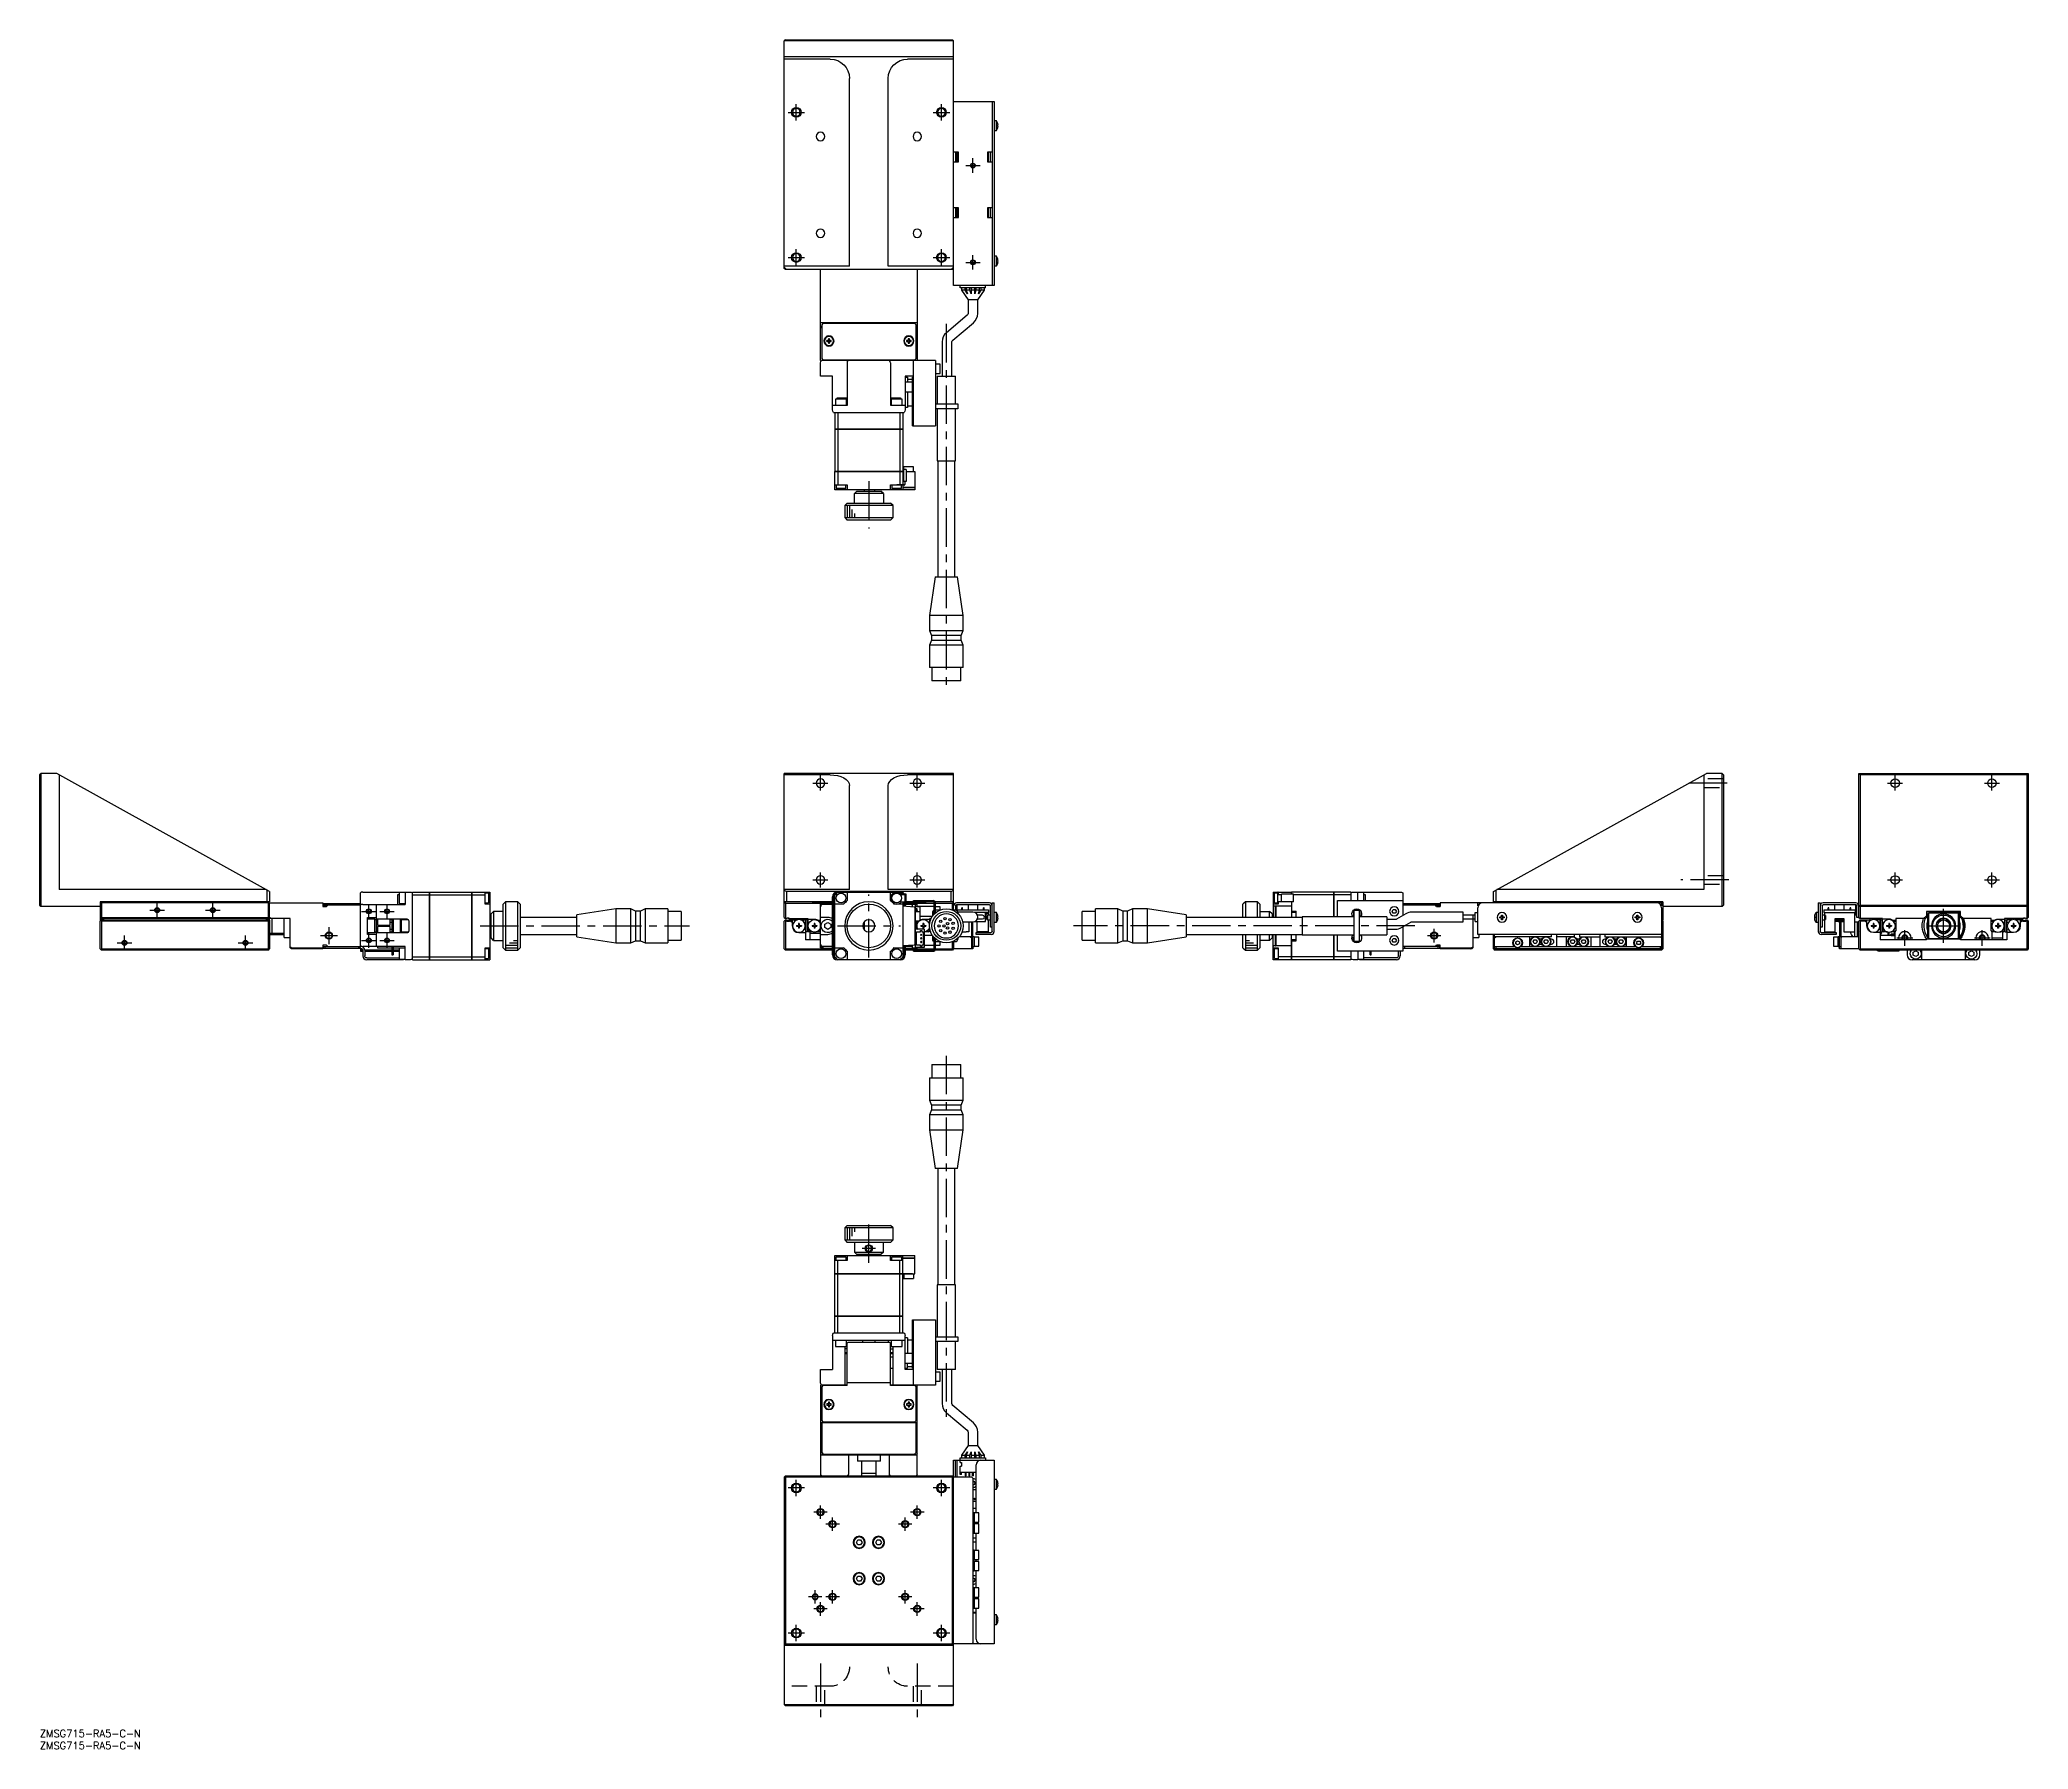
# Model space of a CAD drawing. Extents: x 0 to 822, y -8 to 699.
import ezdxf

# ---------------------------------------------------------------- set-up
doc = ezdxf.new("R2010")
doc.units = 0
doc.header["$LTSCALE"] = 0.5
doc.linetypes.add('CENTER', pattern=[50.8, 31.75, -6.35, 6.35, -6.35])
doc.linetypes.add('DASHED', pattern=[19.05, 12.7, -6.35])
for name, color, linetype in [('MSM_CENTER', 1, 'CENTER'), ('MSM_CONTINUOUS', 7, 'CONTINUOUS'), ('MSM_DASHED', 4, 'DASHED'), ('MSM_NARROW', 5, 'CONTINUOUS'), ('MSM_PART_NUMBER', 7, 'CONTINUOUS')]:
    doc.layers.add(name, color=color, linetype=linetype)
doc.styles.get("Standard").update_dxf_attribs({"font": 'txt.shx', "height": 1, "bigfont": 'bigfont.shx'})

# ---------------------------------------------------------------- blocks, each defined once
blk = doc.blocks.new('*U2')
at = {"layer": 'MSM_PART_NUMBER'}
blk.add_text('ZMSG715-RA5-C-N', height=3, dxfattribs=at).set_placement((0, -3))
blk = doc.blocks.new('*U3')
at = {"layer": 'MSM_PART_NUMBER'}
blk.add_text('ZMSG715-RA5-C-N', height=3, dxfattribs=at).set_placement((0, -8))

msp = doc.modelspace()

# ---------------------------------------------------------------- linework, layer by layer
at = {"layer": 'MSM_CENTER'}
for p, q in [((309.22, 668.53), (316.02, 668.53)), ((312.62, 665.13), (312.62, 671.93)), ((369.22, 668.53), (376.02, 668.53)), ((372.62, 665.13), (372.62, 671.93)), ((385.62, 643.53), (385.62, 649.53)), ((382.62, 646.53), (388.62, 646.53)), ((309.22, 608.53), (316.02, 608.53)), ((312.62, 605.13), (312.62, 611.93)), ((369.22, 608.53), (376.02, 608.53)), ((372.62, 605.13), (372.62, 611.93)), ((385.62, 603.53), (385.62, 609.53)), ((382.62, 606.53), (388.62, 606.53)), ((374.62, 581.08), (374.62, 429.98)), ((342.62, 516.03), (342.62, 496.53)), ((319.52, 391.29), (325.72, 391.29)), ((322.62, 388.19), (322.62, 394.39)), ((359.52, 391.29), (365.72, 391.29)), ((362.62, 388.19), (362.62, 394.39)), ((697.28, 391.29), (681.5, 391.29)), ((763.61, 391.29), (769.81, 391.29)), ((766.71, 388.19), (766.71, 394.39)), ((803.61, 391.29), (809.81, 391.29)), ((806.71, 388.19), (806.71, 394.39)), ((322.62, 348.19), (322.62, 354.39)), ((362.62, 348.19), (362.62, 354.39)), ((766.71, 348.19), (766.71, 354.39)), ((806.71, 348.19), (806.71, 354.39)), ((319.52, 351.29), (325.72, 351.29)), ((342.62, 319.29), (342.62, 345.29)), ((359.52, 351.29), (365.72, 351.29)), ((698.05, 351.29), (678.22, 351.29)), ((763.61, 351.29), (769.81, 351.29)), ((803.61, 351.29), (809.81, 351.29)), ((45.5, 338.79), (51.5, 338.79)), ((48.5, 335.79), (48.5, 341.79)), ((68.5, 338.79), (74.5, 338.79)), ((71.5, 335.79), (71.5, 341.79)), ((133, 338.29), (139, 338.29)), ((136, 335.29), (136, 341.29)), ((140.5, 338.29), (146.5, 338.29)), ((143.5, 335.29), (143.5, 341.29)), ((786.71, 325.29), (786.71, 339.29)), ((119.5, 331.79), (119.5, 324.79)), ((136, 323.29), (136, 329.29)), ((143.5, 323.29), (143.5, 329.29)), ((181.95, 332.29), (268.55, 332.29)), ((329.62, 332.29), (355.62, 332.29)), ((568.27, 332.29), (427.17, 332.29)), ((576.22, 325.49), (576.22, 331.09)), ((770.71, 324.04), (770.71, 330.54)), ((779.71, 332.29), (793.71, 332.29)), ((802.71, 324.04), (802.71, 330.54)), ((32, 325.29), (38, 325.29)), ((35, 322.29), (35, 328.29)), ((82, 325.29), (88, 325.29)), ((85, 322.29), (85, 328.29)), ((116, 328.29), (123, 328.29)), ((133, 326.29), (139, 326.29)), ((140.5, 326.29), (146.5, 326.29)), ((573.42, 328.29), (579.02, 328.29)), ((767.46, 327.29), (773.96, 327.29)), ((799.46, 327.29), (805.96, 327.29)), ((374.62, 278.55), (374.62, 127.45)), ((342.62, 193), (342.62, 211)), ((345.42, 199), (339.82, 199)), ((316.02, 100), (309.22, 100)), ((312.62, 96.6), (312.62, 103.4)), ((376.02, 100), (369.22, 100)), ((372.62, 96.6), (372.62, 103.4)), ((322.62, 87.2), (322.62, 92.8)), ((362.62, 87.2), (362.62, 92.8)), ((325.42, 90), (319.82, 90)), ((330.42, 85), (324.82, 85)), ((327.62, 82.2), (327.62, 87.8)), ((360.42, 85), (354.82, 85)), ((357.62, 82.2), (357.62, 87.8)), ((365.42, 90), (359.82, 90)), ((320.42, 52.2), (320.42, 57.8)), ((327.62, 52.2), (327.62, 57.8)), ((357.62, 52.2), (357.62, 57.8)), ((323.22, 55), (317.62, 55)), ((325.42, 50), (319.82, 50)), ((322.62, 47.2), (322.62, 52.8)), ((330.42, 55), (324.82, 55)), ((360.42, 55), (354.82, 55)), ((365.42, 50), (359.82, 50)), ((362.62, 47.2), (362.62, 52.8)), ((312.62, 36.6), (312.62, 43.4)), ((372.62, 36.6), (372.62, 43.4)), ((316.02, 40), (309.22, 40)), ((376.02, 40), (369.22, 40)), ((322.62, 27.5), (322.62, 2.5)), ((362.62, 27.5), (362.62, 2.5))]:
    msp.add_line(p, q, dxfattribs=at)
at = {"layer": 'MSM_CONTINUOUS'}
for p, q in [((308.12, 698.53), (307.62, 698.03)), ((308.12, 698.53), (377.12, 698.53)), ((377.12, 698.53), (377.62, 698.03)), ((377.62, 698.03), (307.62, 698.03)), ((307.62, 604.03), (307.62, 698.03)), ((377.62, 691.53), (307.62, 691.53)), ((326.62, 690.53), (307.62, 690.53)), ((377.62, 690.53), (358.62, 690.53)), ((377.62, 597.03), (377.62, 698.03)), ((334.62, 604.93), (334.62, 682.53)), ((350.62, 604.93), (350.62, 682.53)), ((377.62, 673.03), (394.42, 673.03)), ((393.62, 673.03), (393.62, 597.03)), ((394.42, 673.03), (394.42, 597.03)), ((395.32, 665.03), (394.42, 665.03)), ((394.42, 661.03), (395.32, 661.03)), ((395.32, 661.03), (395.32, 665.03)), ((395.88, 663.96), (395.88, 663.98)), ((395.88, 663.23), (396.01, 663.23)), ((395.88, 662.83), (395.88, 663.23)), ((396.01, 662.83), (395.88, 662.83)), ((395.88, 662.08), (395.88, 662.1)), ((379.62, 652.03), (377.62, 652.03)), ((378.42, 652.03), (378.42, 651.08)), ((378.42, 651.08), (378.42, 648.03)), ((378.92, 652.03), (378.92, 648.03)), ((379.12, 652.03), (379.12, 648.03)), ((379.62, 648.03), (379.62, 652.03)), ((393.62, 652.03), (391.62, 652.03)), ((391.62, 652.03), (391.62, 648.03)), ((392.12, 648.03), (392.12, 652.03)), ((392.82, 648.03), (392.82, 652.03)), ((377.62, 648.03), (379.62, 648.03)), ((391.62, 648.03), (393.62, 648.03)), ((379.62, 629.03), (377.62, 629.03)), ((377.62, 625.03), (379.62, 625.03)), ((378.42, 629.03), (378.42, 628.08)), ((378.42, 628.08), (378.42, 625.03)), ((378.92, 629.03), (378.92, 625.03)), ((379.12, 629.03), (379.12, 625.03)), ((379.62, 625.03), (379.62, 629.03)), ((393.62, 629.03), (391.62, 629.03)), ((391.62, 629.03), (391.62, 625.03)), ((391.62, 625.03), (393.62, 625.03)), ((392.12, 625.03), (392.12, 629.03)), ((392.82, 625.03), (392.82, 629.03)), ((395.32, 609.03), (394.42, 609.03)), ((395.32, 605.03), (395.32, 609.03)), ((334.62, 604.93), (307.62, 604.93)), ((307.62, 604.53), (308.62, 603.53)), ((307.77, 603.88), (307.62, 604.03)), ((307.77, 603.88), (308.02, 604.13)), ((308.12, 603.53), (307.77, 603.88)), ((377.12, 603.53), (308.12, 603.53)), ((322.62, 566.03), (322.62, 603.53)), ((377.62, 604.93), (350.62, 604.93)), ((362.62, 603.53), (362.62, 566.03)), ((376.62, 603.53), (377.62, 604.53)), ((377.47, 603.88), (377.12, 603.53)), ((377.22, 604.13), (377.47, 603.88)), ((377.62, 604.03), (377.47, 603.88)), ((394.42, 605.03), (395.32, 605.03)), ((395.88, 607.96), (395.88, 607.98)), ((395.88, 607.23), (396.01, 607.23)), ((395.88, 606.83), (395.88, 607.23)), ((396.01, 606.83), (395.88, 606.83)), ((395.88, 606.08), (395.88, 606.1)), ((394.42, 597.03), (377.62, 597.03)), ((380.37, 596.03), (380.37, 597.03)), ((390.87, 596.03), (380.37, 596.03)), ((380.87, 596.03), (380.87, 595.03)), ((380.87, 595.03), (383.62, 591.03)), ((382.37, 595.03), (380.87, 595.03)), ((382.37, 595.03), (382.37, 596.03)), ((383.37, 593.57), (382.37, 595.03)), ((382.87, 596.03), (382.87, 595.03)), ((382.87, 595.03), (383.37, 593.57)), ((384.37, 595.03), (382.87, 595.03)), ((384.37, 595.03), (384.37, 596.03)), ((384.87, 593.57), (384.37, 595.03)), ((384.87, 596.03), (384.87, 593.57)), ((386.37, 595.03), (384.87, 595.03)), ((386.37, 593.57), (386.37, 596.03)), ((386.87, 595.03), (386.37, 593.57)), ((386.87, 596.03), (386.87, 595.03)), ((388.37, 595.03), (386.87, 595.03)), ((387.62, 591.03), (390.37, 595.03)), ((387.87, 593.57), (388.37, 595.03)), ((388.87, 595.03), (387.87, 593.57)), ((388.37, 595.03), (388.37, 596.03)), ((388.87, 596.03), (388.87, 595.03)), ((390.37, 595.03), (388.87, 595.03)), ((390.37, 595.03), (390.37, 596.03)), ((390.87, 596.03), (390.87, 597.03)), ((383.27, 584.66), (374.68, 577.46)), ((383.62, 591.03), (383.62, 585.43)), ((387.62, 591.03), (383.62, 591.03)), ((387.62, 585.43), (387.62, 591.03)), ((362.62, 581.53), (322.62, 581.53)), ((323.12, 580.03), (322.62, 580.03)), ((323.12, 579.53), (322.62, 579.53)), ((323.62, 581.23), (323.12, 580.73)), ((323.12, 580.73), (323.12, 566.73)), ((361.62, 581.23), (323.62, 581.23)), ((328.12, 581.23), (328.12, 581.53)), ((328.87, 581.53), (328.87, 581.23)), ((334.37, 581.23), (334.37, 581.53)), ((337.82, 581.53), (337.62, 581.33)), ((347.62, 581.33), (337.62, 581.33)), ((337.62, 581.33), (337.62, 581.23)), ((347.62, 581.33), (347.42, 581.53)), ((347.62, 581.23), (347.62, 581.33)), ((350.87, 581.53), (350.87, 581.23)), ((356.37, 581.23), (356.37, 581.53)), ((357.12, 581.53), (357.12, 581.23)), ((362.12, 580.73), (361.62, 581.23)), ((362.12, 566.73), (362.12, 580.73)), ((362.62, 580.03), (362.12, 580.03)), ((362.62, 579.53), (362.12, 579.53)), ((377.26, 574.4), (385.84, 581.6)), ((325.88, 574.27), (325.2, 574.27)), ((325.2, 573.79), (325.88, 573.79)), ((325.88, 574.95), (325.88, 574.27)), ((325.88, 573.79), (325.88, 573.11)), ((326.36, 574.27), (326.36, 574.95)), ((327.04, 574.27), (326.36, 574.27)), ((326.36, 573.11), (326.36, 573.79)), ((326.36, 573.79), (327.04, 573.79)), ((358.88, 574.27), (358.2, 574.27)), ((358.2, 573.79), (358.88, 573.79)), ((358.88, 574.95), (358.88, 574.27)), ((358.88, 573.79), (358.88, 573.11)), ((359.36, 574.27), (359.36, 574.95)), ((360.04, 574.27), (359.36, 574.27)), ((359.36, 573.11), (359.36, 573.79)), ((359.36, 573.79), (360.04, 573.79)), ((372.9, 573.63), (372.9, 559.53)), ((376.9, 559.53), (376.9, 573.63)), ((322.62, 559.53), (322.62, 565.03)), ((327.62, 559.53), (322.62, 559.53)), ((370.12, 566.03), (323, 566.03)), ((323.12, 566.73), (323.62, 566.23)), ((323.62, 566.23), (361.62, 566.23)), ((327.62, 545.53), (327.62, 559.53)), ((328.12, 566.23), (328.12, 566.03)), ((332.62, 566.23), (332.62, 566.03)), ((333.62, 566.23), (333.62, 566.03)), ((333.72, 547.53), (333.72, 565.03)), ((335.12, 566.23), (335.12, 566.03)), ((350.12, 566.03), (350.12, 566.23)), ((351.52, 565.03), (351.52, 547.53)), ((351.62, 566.23), (351.62, 566.03)), ((352.62, 566.03), (352.62, 566.23)), ((357.12, 566.03), (357.12, 566.23)), ((357.62, 559.53), (357.62, 545.53)), ((361.12, 559.53), (357.62, 559.53)), ((357.62, 559.03), (358.62, 559.03)), ((358.62, 559.03), (358.62, 557.03)), ((360.62, 539.03), (360.62, 559.03)), ((360.62, 559.03), (361.12, 559.03)), ((361.12, 539.03), (361.12, 566.03)), ((361.62, 566.23), (362.12, 566.73)), ((370.12, 566.03), (370.12, 539.03)), ((372.12, 564.43), (370.12, 564.43)), ((370.12, 560.63), (372.12, 560.63)), ((370.87, 559.53), (370.87, 548.03)), ((370.87, 559.53), (378.37, 559.53)), ((372.12, 560.63), (372.12, 564.43)), ((378.37, 548.03), (378.37, 559.53)), ((360.62, 557.03), (357.62, 557.03)), ((357.62, 553.03), (360.62, 553.03)), ((358.62, 558.28), (360.62, 558.28)), ((358.62, 553.03), (358.62, 546.53)), ((327.62, 547.53), (333.72, 547.53)), ((328, 544.53), (357.24, 544.53)), ((328.62, 544.53), (328.62, 537.54)), ((333.37, 550.03), (328.87, 550.03)), ((328.87, 550.03), (328.87, 547.53)), ((329.54, 550.03), (329.54, 550.53)), ((329.54, 550.53), (333.72, 550.53)), ((329.78, 544.53), (329.78, 537.54)), ((333.37, 547.53), (333.37, 550.03)), ((351.52, 550.53), (355.7, 550.53)), ((351.52, 547.53), (357.62, 547.53)), ((356.37, 550.03), (351.87, 550.03)), ((351.87, 550.03), (351.87, 547.53)), ((355.47, 544.53), (355.47, 537.54)), ((355.7, 550.53), (355.7, 550.03)), ((356.37, 547.53), (356.37, 550.03)), ((356.62, 544.53), (356.62, 537.54)), ((358.62, 546.53), (357.62, 546.53)), ((358.62, 547.28), (360.62, 547.28)), ((370.12, 548.03), (379.37, 548.03)), ((379.37, 546.03), (370.12, 546.03)), ((370.87, 546.03), (370.87, 524.53)), ((378.37, 524.53), (378.37, 546.03)), ((379.37, 548.03), (379.37, 546.03)), ((328.62, 537.54), (356.62, 537.54)), ((328.62, 537.53), (328.62, 520.04)), ((356.62, 537.53), (328.62, 537.53)), ((328.63, 537.53), (328.63, 537.54)), ((329.78, 537.53), (329.78, 537.54)), ((329.78, 537.53), (329.78, 520.04)), ((355.46, 537.53), (355.46, 537.54)), ((355.47, 537.53), (355.47, 520.04)), ((356.61, 537.53), (356.61, 537.54)), ((356.62, 537.53), (356.62, 520.04)), ((360.62, 539.03), (370.12, 539.03)), ((328.62, 520.04), (356.92, 520.04)), ((356.92, 520.03), (328.62, 520.03)), ((328.62, 512.53), (328.62, 520.03)), ((328.63, 520.03), (328.63, 520.04)), ((329.78, 520.03), (329.78, 520.04)), ((329.78, 520.03), (329.78, 514.53)), ((355.46, 520.03), (355.46, 520.04)), ((355.47, 520.03), (355.47, 514.53)), ((356.61, 520.03), (356.61, 520.04)), ((361.02, 522.03), (356.62, 522.03)), ((356.62, 520.03), (356.62, 514.53)), ((356.92, 520.93), (356.92, 515.93)), ((358.02, 520.93), (356.92, 520.93)), ((357.12, 520.93), (357.12, 522.03)), ((358.02, 520.93), (358.02, 515.93)), ((358.02, 520.04), (360.62, 520.04)), ((358.02, 520.03), (361.62, 520.03)), ((360.62, 520.04), (360.62, 520.03)), ((361.02, 520.03), (361.02, 522.03)), ((361.62, 520.03), (361.62, 513.54)), ((370.87, 524.53), (378.37, 524.53)), ((371.12, 524.53), (371.12, 476.53)), ((378.12, 476.53), (378.12, 524.53)), ((328.62, 514.53), (333.62, 514.53)), ((361.62, 512.53), (328.62, 512.53)), ((329.12, 514.53), (329.12, 513.03)), ((333.12, 513.03), (329.12, 513.03)), ((332.12, 512.53), (332.12, 513.03)), ((333.12, 513.03), (333.12, 514.53)), ((333.62, 514.53), (333.62, 512.53)), ((337.62, 512.03), (336.62, 511.03)), ((336.62, 507.03), (336.62, 511.03)), ((348.62, 511.03), (336.62, 511.03)), ((337.62, 512.03), (347.62, 512.03)), ((340.62, 512.53), (340.62, 512.03)), ((345.12, 512.03), (345.12, 512.53)), ((348.62, 511.03), (347.62, 512.03)), ((348.62, 511.03), (348.62, 507.03)), ((351.62, 514.53), (354.12, 514.53)), ((351.62, 512.53), (351.62, 514.53)), ((357.22, 514.43), (351.62, 514.43)), ((352.12, 514.43), (352.12, 513.03)), ((356.12, 513.03), (352.12, 513.03)), ((353.12, 512.53), (353.12, 513.03)), ((354.12, 514.53), (355.47, 514.53)), ((356.62, 514.53), (354.12, 514.53)), ((356.12, 513.03), (356.12, 514.53)), ((356.48, 514.53), (356.12, 514.53)), ((357.22, 514.53), (356.48, 514.53)), ((356.62, 514.43), (356.62, 512.53)), ((356.62, 513.54), (361.62, 513.54)), ((361.62, 513.53), (356.62, 513.53)), ((358.02, 515.93), (356.92, 515.93)), ((357.42, 515.93), (357.42, 514.73)), ((357.52, 515.93), (357.52, 514.73)), ((361.61, 513.53), (361.61, 513.54)), ((361.62, 513.53), (361.62, 512.53)), ((333.62, 507.03), (332.62, 506.03)), ((352.62, 506.03), (332.62, 506.03)), ((332.62, 506.03), (332.62, 501.03)), ((333.62, 507.03), (351.62, 507.03)), ((352.62, 506.03), (351.62, 507.03)), ((352.62, 501.03), (352.62, 506.03)), ((332.62, 501.03), (352.62, 501.03)), ((332.62, 501.03), (333.62, 500.03)), ((351.62, 500.03), (333.62, 500.03)), ((351.62, 500.03), (352.62, 501.03)), ((370.05, 476.53), (367.62, 460.53)), ((370.05, 476.53), (379.19, 476.53)), ((381.62, 460.53), (379.19, 476.53)), ((367.62, 460.53), (367.62, 454.33)), ((381.62, 460.53), (367.62, 460.53)), ((381.62, 454.33), (381.62, 460.53)), ((367.62, 454.33), (368.47, 452.33)), ((367.62, 454.33), (381.62, 454.33)), ((368.47, 452.33), (368.47, 450.33)), ((380.77, 452.33), (368.47, 452.33)), ((380.77, 452.33), (381.62, 454.33)), ((380.77, 450.33), (380.77, 452.33)), ((368.47, 450.33), (367.62, 448.33)), ((367.62, 448.33), (367.62, 439.03)), ((381.62, 448.33), (367.62, 448.33)), ((368.47, 450.33), (380.77, 450.33)), ((381.62, 448.33), (380.77, 450.33)), ((381.62, 439.03), (381.62, 448.33)), ((381.62, 439.03), (367.62, 439.03)), ((368.67, 439.03), (368.67, 433.53)), ((380.57, 433.53), (380.57, 439.03)), ((380.57, 433.53), (368.67, 433.53)), ((0, 394.79), (0.5, 395.29)), ((0, 340.79), (0, 394.79)), ((0.5, 395.29), (0.5, 340.29)), ((7, 395.29), (0.5, 395.29)), ((95, 346.51), (7, 395.29)), ((8, 394.74), (8, 347.29)), ((377.62, 395.29), (307.62, 395.29)), ((307.62, 335.79), (307.62, 395.29)), ((326.62, 394.74), (307.62, 394.74)), ((326.62, 394.74), (328.18, 394.65)), ((328.18, 394.65), (329.68, 394.4)), ((355.56, 394.4), (357.06, 394.65)), ((357.06, 394.65), (358.62, 394.74)), ((377.62, 394.74), (358.62, 394.74)), ((377.62, 338.79), (377.62, 395.29)), ((600.72, 346.51), (688.72, 395.29)), ((687.72, 394.74), (687.72, 347.29)), ((695.22, 395.29), (688.72, 395.29)), ((695.22, 340.29), (695.22, 395.29)), ((695.72, 394.79), (695.22, 395.29)), ((695.72, 394.79), (695.72, 340.79)), ((751.71, 335.79), (751.71, 395.29)), ((752.21, 394.79), (751.71, 395.29)), ((751.71, 395.29), (821.71, 395.29)), ((752.21, 394.79), (752.21, 340.79)), ((821.21, 394.79), (752.21, 394.79)), ((821.21, 394.79), (821.71, 395.29)), ((821.21, 340.79), (821.21, 394.79)), ((821.71, 395.29), (821.71, 335.79)), ((329.68, 394.4), (331.07, 393.99)), ((331.07, 393.99), (332.28, 393.44)), ((332.28, 393.44), (333.27, 392.77)), ((333.27, 392.77), (334.01, 392)), ((334.01, 392), (334.47, 391.17)), ((334.47, 391.17), (334.62, 390.3)), ((334.62, 347.29), (334.62, 390.3)), ((350.62, 390.3), (350.78, 391.17)), ((350.62, 347.29), (350.62, 390.3)), ((350.78, 391.17), (351.23, 392)), ((351.23, 392), (351.97, 392.77)), ((351.97, 392.77), (352.97, 393.44)), ((352.97, 393.44), (354.18, 393.99)), ((354.18, 393.99), (355.56, 394.4)), ((93.59, 347.29), (8, 347.29)), ((94, 342.29), (94, 347.07)), ((95, 346.51), (95, 342.29)), ((132.5, 340.81), (132.5, 345.91)), ((133.5, 346.29), (153, 346.29)), ((148, 345.24), (148.5, 345.24)), ((148, 341.19), (148, 345.24)), ((148.5, 346.04), (148.5, 341.54)), ((151, 346.04), (148.5, 346.04)), ((151, 346.29), (151, 341.19)), ((154, 346.29), (160.99, 346.29)), ((154, 318.29), (154, 346.29)), ((154, 345.14), (160.99, 345.14)), ((160.99, 318.29), (160.99, 346.29)), ((161, 346.28), (160.99, 346.28)), ((161, 345.13), (160.99, 345.13)), ((161, 346.29), (178.49, 346.29)), ((161, 346.29), (161, 318.29)), ((161, 345.14), (178.49, 345.14)), ((178.49, 318.29), (178.49, 346.29)), ((178.5, 346.28), (178.49, 346.28)), ((178.5, 345.13), (178.49, 345.13)), ((178.5, 346.29), (186, 346.29)), ((178.5, 346.29), (178.5, 318.29)), ((178.5, 345.14), (184, 345.14)), ((184, 341.29), (184, 346.29)), ((185.5, 345.79), (184, 345.79)), ((185.5, 345.79), (185.5, 341.79)), ((186, 346.29), (186, 318.29)), ((334.62, 347.29), (307.62, 347.29)), ((307.62, 347.07), (308.62, 346.51)), ((308.62, 346.51), (308.62, 342.29)), ((376.62, 346.51), (308.62, 346.51)), ((328.62, 319.45), (328.62, 345.14)), ((329.62, 346.29), (355.62, 346.29)), ((333.62, 346.29), (333.62, 342.79)), ((377.62, 347.29), (350.62, 347.29)), ((351.62, 342.79), (351.62, 346.29)), ((356.12, 345.29), (357.52, 345.29)), ((356.92, 345.39), (356.92, 345.29)), ((358.02, 345.39), (356.92, 345.39)), ((357.52, 345.29), (357.52, 342.29)), ((358.02, 342.19), (358.02, 345.39)), ((376.62, 346.51), (377.62, 347.07)), ((376.62, 342.29), (376.62, 346.51)), ((509.72, 346.29), (517.22, 346.29)), ((509.72, 346.29), (509.72, 335.79)), ((510.22, 341.79), (510.22, 345.79)), ((511.62, 345.79), (510.22, 345.79)), ((511.72, 346.29), (511.62, 346.29)), ((511.62, 341.29), (511.62, 346.29)), ((511.62, 345.29), (513.12, 345.29)), ((511.72, 346.29), (511.72, 345.29)), ((518.12, 345.39), (513.12, 345.39)), ((513.12, 342.19), (513.12, 345.39)), ((517.22, 345.39), (517.22, 346.29)), ((517.22, 346.28), (517.23, 346.28)), ((534.72, 346.29), (517.23, 346.29)), ((517.23, 346.29), (517.23, 345.39)), ((518.12, 342.19), (518.12, 345.39)), ((534.72, 345.14), (518.12, 345.14)), ((534.72, 336.04), (534.72, 346.29)), ((534.72, 346.28), (534.73, 346.28)), ((534.72, 345.13), (534.73, 345.13)), ((541.72, 346.29), (534.73, 346.29)), ((534.73, 346.29), (534.73, 336.04)), ((541.72, 345.14), (534.73, 345.14)), ((541.72, 346.29), (541.72, 342.79)), ((542.72, 346.29), (562.22, 346.29)), ((544.72, 342.79), (544.72, 346.29)), ((547.22, 346.04), (544.72, 346.04)), ((547.22, 342.79), (547.22, 346.04)), ((547.22, 345.24), (547.72, 345.24)), ((547.72, 345.24), (547.72, 342.79)), ((563.22, 345.91), (563.22, 336.52)), ((600.72, 342.29), (600.72, 346.51)), ((601.72, 347.07), (601.72, 342.29)), ((687.72, 347.29), (602.13, 347.29)), ((0.5, 340.29), (0, 340.79)), ((25, 340.29), (0.5, 340.29)), ((25, 342.29), (25, 334.59)), ((95, 342.29), (25, 342.29)), ((25.35, 341.94), (25, 341.59)), ((25.7, 342.29), (25.35, 341.94)), ((25.5, 341.79), (25.35, 341.94)), ((25.5, 341.79), (25.5, 335.79)), ((94.5, 341.79), (25.5, 341.79)), ((94.65, 341.94), (94.3, 342.29)), ((94.65, 341.94), (94.5, 341.79)), ((94.5, 335.79), (94.5, 341.79)), ((95, 341.59), (94.65, 341.94)), ((94.8, 341.79), (117, 341.79)), ((95, 334.59), (95, 341.79)), ((117, 341.79), (117, 340.29)), ((118.75, 340.54), (117, 340.54)), ((117, 340.29), (118.5, 340.29)), ((117.3, 340.79), (117.3, 341.59)), ((117.3, 341.59), (132.3, 341.59)), ((132.5, 340.79), (117.3, 340.79)), ((117.8, 341.59), (117.8, 340.79)), ((119, 340.79), (118.5, 340.29)), ((131.8, 340.79), (131.8, 341.59)), ((132.3, 341.59), (132.3, 340.79)), ((132.5, 323.79), (132.5, 340.79)), ((133.5, 341.19), (151, 341.19)), ((139, 341.19), (139, 335.16)), ((148.5, 341.54), (151, 341.54)), ((184, 341.79), (185.5, 341.79)), ((186, 341.29), (184, 341.29)), ((186, 342.79), (185.5, 342.79)), ((186.5, 337.29), (187.5, 338.29)), ((186.5, 327.29), (186.5, 337.29)), ((187.5, 338.29), (187.5, 326.29)), ((191.5, 338.29), (187.5, 338.29)), ((192.5, 342.29), (191.5, 341.29)), ((191.5, 323.29), (191.5, 341.29)), ((192.5, 342.29), (192.5, 322.29)), ((197.5, 342.29), (192.5, 342.29)), ((197.5, 322.29), (197.5, 342.29)), ((198.5, 341.29), (197.5, 342.29)), ((198.5, 341.29), (198.5, 323.29)), ((238, 339.29), (222, 336.86)), ((238, 339.29), (238, 325.29)), ((244.2, 339.29), (238, 339.29)), ((244.2, 325.29), (244.2, 339.29)), ((246.2, 338.44), (244.2, 339.29)), ((246.2, 338.44), (246.2, 326.14)), ((248.2, 338.44), (246.2, 338.44)), ((250.2, 339.29), (248.2, 338.44)), ((248.2, 326.14), (248.2, 338.44)), ((250.2, 339.29), (250.2, 325.29)), ((259.5, 339.29), (250.2, 339.29)), ((259.5, 339.29), (259.5, 325.29)), ((265, 338.24), (259.5, 338.24)), ((265, 338.24), (265, 326.34)), ((327.62, 342.29), (307.62, 342.29)), ((307.77, 341.94), (307.62, 341.79)), ((307.77, 341.94), (308.12, 342.29)), ((308.12, 341.59), (307.77, 341.94)), ((322.62, 341.59), (308.12, 341.59)), ((308.12, 341.59), (308.12, 335.29)), ((319.12, 342.29), (319.47, 341.94)), ((319.47, 341.94), (327.62, 341.94)), ((327.62, 341.79), (322.62, 341.79)), ((322.62, 323.29), (322.62, 341.79)), ((322.82, 340.79), (322.62, 340.79)), ((323.12, 341.06), (323.12, 341.59)), ((323.12, 341.59), (327.62, 341.59)), ((323.62, 341.59), (323.62, 341.19)), ((327.62, 341.19), (323.62, 341.19)), ((327.62, 320.29), (327.62, 344.29)), ((328, 320.29), (328, 344.29)), ((332.12, 341.29), (328.62, 341.29)), ((356.62, 341.29), (353.12, 341.29)), ((356.12, 342.29), (357.52, 342.29)), ((356.62, 342.29), (356.62, 319.45)), ((356.62, 340.54), (361.34, 340.21)), ((356.92, 342.29), (356.92, 342.19)), ((356.92, 342.19), (358.02, 342.19)), ((357.24, 342.19), (357.24, 340.5)), ((357.62, 342.19), (357.62, 340.47)), ((357.62, 341.94), (365.77, 341.94)), ((362.62, 341.79), (357.62, 341.79)), ((357.62, 341.59), (362.12, 341.59)), ((360.62, 341.19), (357.62, 341.19)), ((361.12, 342.29), (358.02, 342.29)), ((360.62, 340.29), (360.2, 340.29)), ((360.62, 340.26), (360.62, 341.29)), ((360.62, 341.29), (361.82, 341.29)), ((361.12, 342.79), (369.12, 342.79)), ((361.12, 342.29), (361.12, 342.79)), ((369.42, 342.29), (361.12, 342.29)), ((361.62, 341.29), (361.62, 341.59)), ((361.62, 339.91), (361.62, 324.67)), ((361.82, 323.29), (361.82, 341.29)), ((363.82, 340.19), (361.82, 340.19)), ((361.82, 339.47), (362.37, 339.47)), ((361.82, 339.24), (362.05, 339.24)), ((361.82, 338.99), (362.05, 338.99)), ((361.82, 338.93), (362.05, 338.93)), ((361.82, 338.51), (361.91, 338.51)), ((361.92, 334.39), (361.92, 338.09)), ((362.02, 338.19), (363.6, 338.19)), ((362.05, 338.73), (362.05, 339.24)), ((362.12, 341.59), (362.12, 341.06)), ((362.15, 338.63), (362.48, 338.63)), ((362.48, 338.4), (362.15, 338.4)), ((362.37, 339.47), (362.37, 338.63)), ((362.37, 338.4), (362.37, 338.19)), ((362.62, 340.79), (362.42, 340.79)), ((362.58, 338.19), (362.58, 338.3)), ((362.62, 340.29), (362.62, 341.79)), ((369.62, 341.59), (362.62, 341.59)), ((369.62, 340.29), (362.62, 340.29)), ((362.81, 338.19), (362.81, 338.3)), ((363.7, 338.09), (363.7, 334.71)), ((363.82, 336.39), (363.82, 340.19)), ((365.77, 341.94), (366.12, 342.29)), ((368.87, 337.79), (368.87, 336.28)), ((369.62, 337.19), (369.62, 342.09)), ((377.62, 342.29), (369.99, 342.29)), ((370.12, 337.65), (370.12, 341.79)), ((377.12, 341.59), (370.12, 341.59)), ((372.12, 340.19), (370.12, 340.19)), ((372.02, 338.79), (370.12, 338.79)), ((370.12, 337.79), (370.29, 337.79)), ((372.12, 338.83), (372.12, 340.19)), ((377.12, 342.29), (377.47, 341.94)), ((377.47, 341.94), (377.12, 341.59)), ((377.12, 338.83), (377.12, 341.59)), ((378.37, 338.79), (377.22, 338.79)), ((377.62, 341.79), (377.47, 341.94)), ((378.42, 340.59), (378.42, 338.79)), ((378.92, 340.79), (378.48, 340.79)), ((392.42, 341.79), (378.82, 341.79)), ((392.42, 340.99), (378.82, 340.99)), ((378.92, 340.79), (378.92, 338.63)), ((379.12, 338.99), (379.12, 338.45)), ((379.12, 338.99), (392.12, 338.99)), ((385.62, 337.94), (379.36, 337.94)), ((379.37, 337.79), (379.37, 337.43)), ((381.25, 339.79), (381, 339.79)), ((381, 338.99), (381, 339.79)), ((381.25, 338.99), (381.25, 339.79)), ((383.62, 340.99), (383.62, 338.99)), ((392.12, 337.79), (386.38, 337.79)), ((387.62, 338.99), (387.62, 340.99)), ((390, 338.99), (390, 339.79)), ((390.25, 339.79), (390, 339.79)), ((390.25, 338.99), (390.25, 339.79)), ((390.87, 334.09), (390.87, 337.79)), ((391.1, 336.99), (390.87, 336.99)), ((391.1, 337.79), (391.1, 336.99)), ((391.33, 337.24), (391.1, 337.24)), ((391.33, 337.79), (391.33, 337.24)), ((391.87, 337.79), (391.87, 336.79)), ((392.12, 338.99), (392.12, 337.79)), ((392.82, 331.79), (392.82, 340.59)), ((393.62, 330.09), (393.62, 341.79)), ((393.62, 341.79), (394.42, 341.79)), ((394.42, 329.99), (394.42, 341.79)), ((395.32, 337.79), (394.42, 337.79)), ((395.32, 333.79), (395.32, 337.79)), ((436.22, 338.24), (430.72, 338.24)), ((430.72, 326.34), (430.72, 338.24)), ((445.52, 339.29), (436.22, 339.29)), ((436.22, 325.29), (436.22, 339.29)), ((447.52, 338.44), (445.52, 339.29)), ((445.52, 325.29), (445.52, 339.29)), ((449.52, 338.44), (447.52, 338.44)), ((447.52, 338.44), (447.52, 326.14)), ((451.52, 339.29), (449.52, 338.44)), ((449.52, 326.14), (449.52, 338.44)), ((457.72, 339.29), (451.52, 339.29)), ((451.52, 339.29), (451.52, 325.29)), ((473.72, 336.86), (457.72, 339.29)), ((457.72, 325.29), (457.72, 339.29)), ((498.22, 342.29), (497.22, 341.29)), ((497.22, 335.79), (497.22, 341.29)), ((498.22, 342.29), (498.22, 335.79)), ((503.22, 342.29), (498.22, 342.29)), ((503.22, 335.79), (503.22, 342.29)), ((504.22, 341.29), (503.22, 342.29)), ((504.22, 341.29), (504.22, 335.79)), ((504.22, 338.29), (508.22, 338.29)), ((508.22, 335.79), (508.22, 338.29)), ((509.22, 337.29), (508.22, 338.29)), ((509.22, 337.29), (509.22, 335.79)), ((509.72, 342.79), (510.22, 342.79)), ((511.72, 341.29), (509.72, 341.29)), ((509.92, 340.52), (509.72, 340.52)), ((509.92, 340.54), (509.92, 340.52)), ((509.92, 340.54), (510.72, 340.54)), ((510.22, 341.79), (511.62, 341.79)), ((510.72, 335.79), (510.72, 340.54)), ((510.72, 340.53), (510.73, 340.53)), ((510.73, 340.54), (510.73, 335.79)), ((510.73, 340.54), (517.22, 340.54)), ((513.12, 342.29), (511.62, 342.29)), ((511.72, 342.29), (511.72, 341.29)), ((518.12, 342.19), (513.12, 342.19)), ((517.22, 342.19), (517.22, 335.79)), ((517.22, 337.94), (519.22, 337.94)), ((517.23, 342.19), (517.23, 337.94)), ((517.23, 338.44), (519.22, 338.44)), ((519.22, 335.79), (519.22, 338.44)), ((536.22, 336.04), (536.22, 342.79)), ((536.22, 342.79), (563.22, 342.79)), ((543.22, 338.51), (542.9, 338.51)), ((542.9, 338.51), (542.9, 336.51)), ((543.22, 325.79), (543.22, 338.79)), ((543.22, 338.79), (545.22, 338.79)), ((545.22, 338.79), (545.22, 325.79)), ((545.8, 338.51), (545.22, 338.51)), ((546.05, 336.51), (546.05, 338.09)), ((558.85, 338.29), (559.29, 339.04)), ((559.29, 337.54), (558.85, 338.29)), ((559.29, 339.04), (560.15, 339.04)), ((560.15, 337.54), (559.29, 337.54)), ((560.15, 339.04), (560.59, 338.29)), ((560.59, 338.29), (560.15, 337.54)), ((564.52, 337.27), (560.72, 335.07)), ((578.42, 340.79), (563.22, 340.79)), ((563.42, 340.79), (563.42, 341.59)), ((563.42, 341.59), (578.42, 341.59)), ((563.92, 341.59), (563.92, 340.79)), ((588.22, 337.94), (567.02, 337.94)), ((577.22, 340.29), (576.72, 340.79)), ((578.72, 340.54), (576.97, 340.54)), ((577.22, 340.29), (578.72, 340.29)), ((577.92, 340.79), (577.92, 341.59)), ((578.42, 341.59), (578.42, 340.79)), ((578.72, 341.79), (578.72, 340.29)), ((670.22, 341.79), (578.72, 341.79)), ((588.22, 333.94), (588.22, 337.94)), ((593.22, 334.09), (593.22, 337.79)), ((593.22, 337.79), (594.22, 337.79)), ((594.22, 340.59), (594.22, 341.79)), ((594.22, 328.79), (594.22, 339.79)), ((670.72, 342.29), (600.72, 342.29)), ((601.07, 341.94), (600.92, 341.79)), ((601.42, 342.29), (601.07, 341.94)), ((601.22, 341.79), (601.07, 341.94)), ((670.72, 341.59), (670.02, 342.29)), ((670.37, 341.94), (670.22, 341.79)), ((670.22, 341.79), (670.22, 340.59)), ((670.22, 339.79), (670.22, 322.79)), ((670.72, 342.29), (670.72, 334.59)), ((695.22, 340.29), (670.72, 340.29)), ((695.22, 340.29), (695.72, 340.79)), ((734.01, 337.79), (734.01, 333.79)), ((734.91, 337.79), (734.01, 337.79)), ((734.91, 341.79), (735.71, 341.79)), ((734.91, 341.79), (734.91, 329.99)), ((735.71, 341.79), (735.71, 330.09)), ((736.51, 340.59), (736.51, 331.79)), ((750.51, 341.79), (736.91, 341.79)), ((750.51, 340.99), (736.91, 340.99)), ((737.21, 338.99), (737.21, 337.79)), ((737.21, 338.99), (750.21, 338.99)), ((737.21, 337.79), (750.21, 337.79)), ((737.46, 337.79), (737.46, 336.79)), ((739.09, 338.99), (739.09, 339.79)), ((739.34, 339.79), (739.09, 339.79)), ((739.34, 338.99), (739.34, 339.79)), ((741.71, 340.99), (741.71, 338.99)), ((745.71, 338.99), (745.71, 340.99)), ((748.34, 339.79), (748.09, 339.79)), ((748.09, 338.99), (748.09, 339.79)), ((748.34, 338.99), (748.34, 339.79)), ((749.96, 337.79), (749.96, 327.79)), ((750.21, 338.99), (750.21, 337.79)), ((750.41, 337.94), (750.21, 337.94)), ((750.41, 336.79), (750.41, 340.79)), ((750.86, 340.79), (750.41, 340.79)), ((750.91, 335.79), (750.91, 340.59)), ((751.71, 340.29), (752.21, 340.79)), ((821.71, 340.29), (751.71, 340.29)), ((752.21, 340.79), (821.21, 340.79)), ((752.21, 340.29), (752.21, 335.29)), ((793.71, 338.29), (779.71, 338.29)), ((779.71, 338.29), (779.71, 335.79)), ((780.21, 336.99), (780.51, 337.29)), ((780.21, 327.59), (780.21, 336.99)), ((780.71, 337.49), (780.51, 337.29)), ((780.51, 337.29), (780.51, 327.29)), ((780.71, 337.49), (781.01, 337.79)), ((792.71, 337.49), (780.71, 337.49)), ((781.01, 337.79), (792.41, 337.79)), ((792.41, 337.79), (792.71, 337.49)), ((792.91, 337.29), (792.71, 337.49)), ((792.91, 327.29), (792.91, 337.29)), ((792.91, 337.29), (793.21, 336.99)), ((793.21, 336.99), (793.21, 327.59)), ((793.71, 335.79), (793.71, 338.29)), ((821.71, 340.29), (821.21, 340.79)), ((821.21, 335.29), (821.21, 340.29)), ((25, 335.29), (25.5, 335.79)), ((103.5, 335.29), (25, 335.29)), ((25, 335.09), (26.4, 335.09)), ((25.5, 334.79), (25, 334.29)), ((25.1, 334.49), (25, 334.59)), ((25, 322.79), (25, 334.29)), ((25.1, 334.39), (25.1, 334.59)), ((25.5, 334.29), (25.25, 334.54)), ((26.1, 334.89), (25.4, 334.89)), ((25.5, 335.79), (94.5, 335.79)), ((25.5, 334.79), (94.5, 334.79)), ((94.5, 334.29), (25.5, 334.29)), ((25.5, 334.29), (25.5, 322.79)), ((26.4, 335.09), (26.4, 334.79)), ((95, 335.09), (93.6, 335.09)), ((93.6, 335.09), (93.6, 334.79)), ((94.6, 334.89), (93.9, 334.89)), ((94.5, 335.79), (95, 335.29)), ((95, 334.29), (94.5, 334.79)), ((94.75, 334.54), (94.5, 334.29)), ((94.5, 322.79), (94.5, 334.29)), ((95, 334.59), (94.9, 334.49)), ((94.9, 334.59), (94.9, 334.39)), ((95.5, 335.29), (95, 335.79)), ((95, 334.29), (95, 322.79)), ((95, 329.29), (101, 329.29)), ((95, 328.79), (101, 328.79)), ((96, 329.29), (96, 335.29)), ((101, 327.54), (101, 335.29)), ((103.5, 323.29), (103.5, 335.29)), ((135.5, 335.79), (139, 335.79)), ((135.5, 328.79), (135.5, 335.79)), ((138.5, 335.04), (135.5, 335.04)), ((135.5, 329.54), (138.5, 329.54)), ((139, 328.79), (135.5, 328.79)), ((138.5, 329.54), (138.5, 335.04)), ((139, 335.16), (139.09, 335.16)), ((139, 329.42), (139, 323.79)), ((139, 329.42), (139.09, 329.42)), ((139.01, 335.14), (139.09, 335.16)), ((139.09, 329.42), (139.01, 329.45)), ((139.1, 329.42), (139.1, 335.17)), ((139.6, 334.79), (139.1, 334.79)), ((139.1, 333.79), (139.6, 333.79)), ((139.6, 330.79), (139.1, 330.79)), ((139.1, 329.79), (139.6, 329.79)), ((139.3, 335.19), (151.7, 335.19)), ((151.7, 329.39), (139.3, 329.39)), ((139.5, 335.19), (139.5, 334.79)), ((139.5, 329.79), (139.5, 329.39)), ((139.6, 335.19), (139.6, 332.54)), ((139.6, 332.54), (144.8, 332.54)), ((139.6, 332.04), (139.6, 329.39)), ((144.8, 332.04), (139.6, 332.04)), ((144.8, 332.54), (144.8, 335.19)), ((145.5, 334.79), (144.8, 334.79)), ((144.8, 333.79), (145.5, 333.79)), ((144.8, 329.39), (144.8, 332.04)), ((145.5, 330.79), (144.8, 330.79)), ((144.8, 329.79), (145.5, 329.79)), ((145.5, 335.19), (145.5, 329.39)), ((146, 335.19), (146, 329.39)), ((149.1, 329.39), (149.1, 335.19)), ((149.3, 335.19), (149.3, 329.39)), ((152.39, 334.79), (149.3, 334.79)), ((149.3, 329.79), (152.39, 329.79)), ((152.5, 334.39), (152.5, 330.19)), ((186.5, 335.79), (186, 335.79)), ((186.5, 334.79), (186, 334.79)), ((186, 333.79), (186.5, 333.79)), ((186.5, 330.79), (186, 330.79)), ((186, 329.79), (186.5, 329.79)), ((186, 328.79), (186.5, 328.79)), ((222, 335.79), (198.5, 335.79)), ((198.5, 328.79), (222, 328.79)), ((222, 327.72), (222, 336.86)), ((307.62, 335.79), (308.12, 335.29)), ((307.87, 334.54), (307.62, 334.29)), ((307.62, 322.79), (307.62, 334.29)), ((307.87, 334.54), (308.12, 334.79)), ((308.12, 334.29), (307.87, 334.54)), ((308.56, 335.29), (308.12, 335.29)), ((308.12, 334.79), (308.56, 334.79)), ((308.39, 334.29), (308.12, 334.29)), ((308.12, 334.29), (308.12, 322.79)), ((308.39, 334.29), (308.56, 334.79)), ((309.12, 335.54), (309.12, 335.29)), ((309.12, 335.29), (317.42, 335.29)), ((310.05, 334.29), (309.88, 334.79)), ((309.88, 334.79), (313.01, 334.79)), ((310.42, 334.29), (310.05, 334.29)), ((310.92, 334.64), (310.42, 334.29)), ((310.42, 334.29), (310.92, 333.79)), ((310.92, 334.79), (310.92, 332.29)), ((312.72, 332.44), (313.52, 332.44)), ((312.72, 332.44), (312.72, 332.15)), ((312.72, 332.15), (313.52, 332.15)), ((313.25, 332.44), (313.25, 332.15)), ((313.87, 333.29), (313.58, 333.29)), ((313.58, 333.29), (313.58, 332.5)), ((313.58, 332.76), (313.87, 332.76)), ((313.58, 332.09), (313.58, 331.29)), ((313.58, 331.82), (313.87, 331.82)), ((313.87, 331.29), (313.58, 331.29)), ((313.72, 329.49), (316.42, 329.49)), ((313.87, 333.29), (313.87, 332.5)), ((313.87, 332.09), (313.87, 331.29)), ((313.93, 332.44), (314.72, 332.44)), ((313.93, 332.15), (314.72, 332.15)), ((314.19, 332.15), (314.19, 332.44)), ((314.44, 334.79), (316.42, 334.79)), ((314.72, 332.44), (314.72, 332.15)), ((316.42, 333.84), (316.16, 333.69)), ((316.16, 330.89), (316.42, 330.74)), ((316.42, 334.79), (316.42, 333.84)), ((316.42, 330.74), (316.42, 326.59)), ((316.62, 334.79), (316.62, 329.79)), ((317.22, 334.79), (316.62, 334.79)), ((317.22, 329.79), (316.62, 329.79)), ((317.22, 334.79), (317.22, 329.79)), ((317.42, 335.29), (317.42, 333.84)), ((317.42, 335.09), (320.12, 335.09)), ((317.42, 333.84), (317.65, 333.71)), ((317.42, 330.74), (317.65, 330.87)), ((317.42, 330.74), (317.42, 330.29)), ((317.42, 330.29), (317.92, 329.79)), ((317.42, 330.29), (318.46, 330.29)), ((319.41, 329.79), (317.92, 329.79)), ((318.17, 329.79), (318.17, 326.59)), ((322.62, 329.09), (318.17, 329.09)), ((319.12, 332.44), (319.92, 332.44)), ((319.12, 332.44), (319.12, 332.15)), ((319.12, 332.15), (319.92, 332.15)), ((319.65, 332.44), (319.65, 332.15)), ((320.27, 333.29), (319.98, 333.29)), ((319.98, 333.29), (319.98, 332.5)), ((319.98, 332.76), (320.27, 332.76)), ((319.98, 332.09), (319.98, 331.29)), ((319.98, 331.82), (320.27, 331.82)), ((320.27, 331.29), (319.98, 331.29)), ((320.27, 333.29), (320.27, 332.5)), ((320.27, 332.09), (320.27, 331.29)), ((320.33, 332.44), (321.12, 332.44)), ((320.33, 332.15), (321.12, 332.15)), ((320.59, 332.15), (320.59, 332.44)), ((322.62, 329.79), (320.84, 329.79)), ((321.12, 332.44), (321.12, 332.15)), ((321.72, 334.59), (322.62, 334.59)), ((321.78, 330.29), (322.62, 330.29)), ((322.62, 334.09), (322.27, 334.09)), ((322.42, 329.79), (322.62, 329.99)), ((325.62, 335.79), (322.62, 335.79)), ((322.62, 328.79), (325.62, 328.79)), ((324.37, 333.01), (325.62, 333.73)), ((324.37, 331.57), (324.37, 333.01)), ((325.62, 330.85), (324.37, 331.57)), ((325.62, 333.73), (326.87, 333.01)), ((326.87, 331.57), (325.62, 330.85)), ((326.87, 333.01), (326.87, 331.57)), ((340.62, 333.79), (340.62, 330.79)), ((361.82, 336.51), (361.92, 336.51)), ((361.82, 336.39), (361.92, 336.39)), ((361.82, 335.79), (361.92, 335.79)), ((361.82, 334.98), (361.92, 334.98)), ((361.82, 333.79), (361.82, 333.79)), ((362.05, 333.56), (361.82, 333.56)), ((362.05, 333.49), (361.82, 333.49)), ((362.05, 333.24), (361.82, 333.24)), ((361.82, 332.54), (362.62, 332.54)), ((361.82, 332.04), (362.62, 332.04)), ((361.82, 331.29), (362.62, 331.29)), ((365.52, 330.87), (361.82, 330.87)), ((363.28, 334.29), (362.02, 334.29)), ((362.05, 333.24), (362.05, 333.75)), ((362.05, 333.29), (362.62, 333.29)), ((362.06, 333.79), (362.62, 333.79)), ((362.48, 334.08), (362.15, 334.08)), ((362.15, 333.85), (362.48, 333.85)), ((362.25, 334.29), (362.25, 334.08)), ((362.25, 333.85), (362.25, 333.79)), ((362.25, 333.29), (362.25, 332.54)), ((362.25, 332.04), (362.25, 331.29)), ((362.32, 324.37), (362.32, 329.87)), ((362.32, 329.87), (363.97, 329.87)), ((362.37, 334.29), (362.37, 334.08)), ((362.37, 333.85), (362.37, 333.79)), ((362.37, 333.29), (362.37, 332.54)), ((362.37, 332.04), (362.37, 331.29)), ((362.58, 334.18), (362.58, 334.29)), ((362.62, 330.87), (362.62, 333.88)), ((362.98, 334.09), (362.8, 334.09)), ((362.81, 334.18), (362.81, 334.29)), ((363.67, 334.64), (363.35, 334.32)), ((363.7, 336.39), (363.82, 336.39)), ((363.7, 336.29), (368.87, 336.29)), ((363.97, 330.37), (364.47, 330.37)), ((363.97, 329.87), (363.97, 330.37)), ((364.12, 332.44), (364.92, 332.44)), ((364.12, 332.44), (364.12, 332.15)), ((364.12, 332.15), (364.92, 332.15)), ((364.47, 330.37), (364.47, 329.87)), ((364.47, 329.87), (365.02, 329.87)), ((364.65, 332.44), (364.65, 332.15)), ((365.27, 333.29), (364.98, 333.29)), ((364.98, 333.29), (364.98, 332.5)), ((364.98, 332.76), (365.27, 332.76)), ((364.98, 332.09), (364.98, 331.29)), ((364.98, 331.82), (365.27, 331.82)), ((365.27, 331.29), (364.98, 331.29)), ((365.02, 329.87), (365.02, 324.37)), ((365.12, 335.09), (367.82, 335.09)), ((365.27, 333.29), (365.27, 332.5)), ((365.27, 332.09), (365.27, 331.29)), ((365.33, 332.44), (366.12, 332.44)), ((365.33, 332.15), (366.12, 332.15)), ((365.52, 330.87), (365.52, 323.37)), ((365.59, 332.15), (365.59, 332.44)), ((367.32, 329.79), (365.84, 329.79)), ((366.12, 332.44), (366.12, 332.15)), ((366.78, 330.29), (367.82, 330.29)), ((367.32, 329.79), (367.82, 330.29)), ((367.79, 333.82), (367.6, 333.71)), ((367.79, 330.76), (367.6, 330.87)), ((367.82, 333.95), (367.82, 335.29)), ((368.3, 335.29), (367.82, 335.29)), ((367.82, 330.29), (367.82, 330.63)), ((368.08, 334.79), (368.02, 334.79)), ((368.02, 334.79), (368.02, 334.62)), ((368.02, 329.96), (368.02, 329.79)), ((368.08, 329.79), (368.02, 329.79)), ((381.17, 329.82), (381.17, 329.79)), ((381.17, 329.79), (382.07, 329.79)), ((381.2, 329.89), (382.87, 329.89)), ((381.43, 333.94), (385.62, 333.94)), ((381.55, 329.89), (381.55, 329.79)), ((381.7, 329.89), (381.7, 329.79)), ((382.07, 329.89), (382.07, 329.79)), ((382.87, 329.79), (382.87, 329.89)), ((383.87, 329.79), (382.87, 329.79)), ((383.87, 333.94), (383.87, 329.79)), ((385.12, 333.79), (385.62, 333.79)), ((385.12, 322.79), (385.12, 333.79)), ((385.62, 323.79), (385.62, 333.79)), ((386.38, 334.09), (390.87, 334.09)), ((386.92, 329.59), (393.12, 329.59)), ((386.92, 328.79), (386.92, 329.59)), ((393.22, 328.79), (386.92, 328.79)), ((387.37, 329.79), (387.37, 334.09)), ((391.87, 329.79), (387.37, 329.79)), ((389.62, 336.69), (387.48, 336.69)), ((387.48, 335.19), (389.62, 335.19)), ((391.62, 336.79), (391.42, 336.59)), ((391.42, 334.99), (391.42, 336.59)), ((391.42, 334.99), (391.62, 334.79)), ((392.82, 336.79), (391.62, 336.79)), ((391.62, 336.79), (391.62, 334.79)), ((391.62, 334.79), (392.82, 334.79)), ((391.87, 334.79), (391.87, 329.79)), ((393.62, 331.79), (392.82, 331.79)), ((394.42, 333.79), (395.32, 333.79)), ((395.88, 336.72), (395.88, 336.74)), ((395.88, 335.59), (395.88, 335.99)), ((395.88, 335.99), (396.01, 335.99)), ((396.01, 335.59), (395.88, 335.59)), ((395.88, 334.84), (395.88, 334.86)), ((473.72, 336.86), (473.72, 327.72)), ((521.72, 335.79), (473.72, 335.79)), ((473.72, 328.79), (521.72, 328.79)), ((497.22, 323.29), (497.22, 328.79)), ((498.22, 328.79), (498.22, 322.29)), ((503.22, 322.29), (503.22, 328.79)), ((504.22, 328.79), (504.22, 323.29)), ((508.22, 326.29), (508.22, 328.79)), ((509.22, 328.79), (509.22, 327.29)), ((509.72, 318.29), (509.72, 328.79)), ((510.72, 324.04), (510.72, 328.79)), ((510.73, 328.79), (510.73, 324.04)), ((517.22, 318.29), (517.22, 328.79)), ((519.22, 326.14), (519.22, 328.79)), ((543.22, 336.04), (521.72, 336.04)), ((521.72, 336.04), (521.72, 328.54)), ((542.9, 336.51), (543.22, 336.51)), ((545.22, 336.51), (546.05, 336.51)), ((556.72, 336.04), (545.22, 336.04)), ((556.72, 336.04), (556.72, 328.54)), ((560.22, 334.94), (556.72, 334.94)), ((556.72, 330.94), (560.22, 330.94)), ((562.72, 331.61), (566.52, 333.81)), ((563.22, 331.9), (563.22, 321.79)), ((567.02, 333.94), (588.22, 333.94)), ((593.22, 336.69), (588.22, 336.69)), ((588.22, 335.19), (593.22, 335.19)), ((592.22, 336.69), (592.22, 323.29)), ((593.22, 334.09), (594.22, 334.09)), ((670.22, 328.79), (594.22, 328.79)), ((594.72, 328.79), (594.72, 327.54)), ((600.72, 322.79), (600.72, 328.79)), ((601.22, 322.79), (601.22, 328.79)), ((603.29, 335.99), (604.02, 335.99)), ((604.02, 335.59), (603.29, 335.59)), ((604.02, 335.99), (604.02, 336.72)), ((604.02, 334.86), (604.02, 335.59)), ((604.42, 336.72), (604.42, 335.99)), ((604.42, 335.99), (605.15, 335.99)), ((605.15, 335.59), (604.42, 335.59)), ((604.42, 335.59), (604.42, 334.86)), ((624.72, 327.79), (624.72, 328.79)), ((626.72, 328.79), (626.72, 323.79)), ((634.22, 327.79), (634.22, 328.79)), ((636.22, 328.79), (636.22, 327.79)), ((644.72, 328.79), (644.72, 323.79)), ((646.72, 328.79), (646.72, 327.79)), ((659.29, 335.99), (660.02, 335.99)), ((660.02, 335.59), (659.29, 335.59)), ((660.02, 335.99), (660.02, 336.72)), ((660.02, 334.86), (660.02, 335.59)), ((660.42, 336.72), (660.42, 335.99)), ((660.42, 335.99), (661.15, 335.99)), ((660.42, 335.59), (660.42, 334.86)), ((661.15, 335.59), (660.42, 335.59)), ((670.22, 335.79), (670.72, 335.29)), ((670.72, 335.29), (670.22, 335.29)), ((670.72, 335.09), (670.22, 335.09)), ((670.32, 334.89), (670.22, 334.89)), ((670.47, 334.54), (670.22, 334.79)), ((670.47, 334.54), (670.22, 334.29)), ((670.72, 334.29), (670.47, 334.54)), ((670.62, 334.59), (670.62, 334.39)), ((670.72, 334.59), (670.62, 334.49)), ((670.72, 334.29), (670.72, 322.79)), ((733.32, 335.99), (733.46, 335.99)), ((733.46, 335.59), (733.32, 335.59)), ((733.46, 336.74), (733.46, 336.72)), ((733.46, 335.99), (733.46, 335.59)), ((733.46, 334.86), (733.46, 334.84)), ((734.01, 333.79), (734.91, 333.79)), ((736.51, 331.79), (735.71, 331.79)), ((742.41, 328.79), (736.11, 328.79)), ((736.21, 329.59), (742.41, 329.59)), ((737.71, 336.79), (736.51, 336.79)), ((736.51, 334.79), (737.71, 334.79)), ((737.46, 334.79), (737.46, 329.79)), ((737.46, 329.79), (741.96, 329.79)), ((737.71, 334.79), (737.71, 336.79)), ((737.91, 336.59), (737.71, 336.79)), ((737.71, 334.79), (737.91, 334.99)), ((737.91, 336.59), (737.91, 334.99)), ((741.96, 335.29), (745.46, 335.29)), ((741.96, 329.79), (741.96, 335.29)), ((745.46, 334.59), (741.96, 334.59)), ((745.46, 334.09), (741.96, 334.09)), ((742.41, 329.59), (742.41, 328.79)), ((745.46, 333.94), (743.71, 333.94)), ((743.71, 333.79), (744.21, 333.79)), ((743.71, 333.79), (743.71, 327.79)), ((744.21, 333.79), (744.21, 322.79)), ((745.46, 335.29), (745.46, 329.79)), ((745.46, 329.79), (746.46, 329.79)), ((746.46, 329.89), (748.96, 329.89)), ((746.46, 329.79), (746.46, 329.89)), ((747.26, 329.89), (747.26, 329.79)), ((747.26, 329.79), (748.16, 329.79)), ((747.64, 329.89), (747.64, 329.79)), ((747.79, 329.89), (747.79, 329.79)), ((748.16, 329.89), (748.16, 329.79)), ((748.96, 329.79), (748.96, 329.89)), ((748.96, 329.79), (749.96, 329.79)), ((749.96, 333.94), (751.71, 333.94)), ((750.41, 336.79), (750.91, 336.79)), ((751.71, 335.79), (750.91, 335.79)), ((750.96, 333.94), (750.96, 327.79)), ((751.71, 335.79), (752.21, 335.29)), ((752.21, 334.79), (751.71, 334.29)), ((751.71, 322.79), (751.71, 334.29)), ((752.21, 334.29), (751.96, 334.54)), ((761.51, 335.29), (752.21, 335.29)), ((752.21, 334.79), (757.1, 334.79)), ((752.21, 334.29), (752.21, 322.79)), ((754.51, 334.29), (752.21, 334.29)), ((755.01, 334.64), (754.51, 334.29)), ((754.51, 334.29), (755.01, 333.79)), ((755.01, 332.29), (755.01, 334.79)), ((756.44, 334.79), (756.44, 335.29)), ((756.81, 332.44), (757.61, 332.44)), ((756.81, 332.44), (756.81, 332.15)), ((756.81, 332.15), (757.61, 332.15)), ((757.34, 332.44), (757.34, 332.15)), ((757.96, 333.29), (757.67, 333.29)), ((757.67, 333.29), (757.67, 332.5)), ((757.67, 332.76), (757.96, 332.76)), ((757.67, 332.09), (757.67, 331.29)), ((757.67, 331.82), (757.96, 331.82)), ((757.96, 331.29), (757.67, 331.29)), ((760.51, 329.49), (757.81, 329.49)), ((757.96, 333.29), (757.96, 332.5)), ((757.96, 332.09), (757.96, 331.29)), ((758.02, 332.44), (758.81, 332.44)), ((758.02, 332.15), (758.81, 332.15)), ((758.28, 332.15), (758.28, 332.44)), ((760.51, 334.79), (758.53, 334.79)), ((758.81, 332.44), (758.81, 332.15)), ((759.21, 335.29), (759.21, 334.79)), ((759.71, 335.29), (759.71, 334.79)), ((760.51, 333.84), (760.25, 333.69)), ((760.25, 330.89), (760.51, 330.74)), ((760.46, 335.29), (760.46, 334.79)), ((760.46, 333.81), (760.46, 333.78)), ((760.46, 330.8), (760.46, 330.77)), ((760.51, 333.84), (760.51, 334.79)), ((760.51, 330.74), (760.51, 326.59)), ((760.71, 329.79), (760.71, 334.79)), ((760.71, 334.79), (761.31, 334.79)), ((760.71, 329.79), (761.31, 329.79)), ((761.31, 329.79), (761.31, 334.79)), ((761.51, 333.84), (761.51, 335.29)), ((764.21, 335.09), (761.51, 335.09)), ((761.51, 333.84), (761.73, 333.71)), ((761.51, 330.74), (761.73, 330.87)), ((761.51, 330.29), (761.51, 330.74)), ((761.51, 330.29), (762.55, 330.29)), ((761.51, 330.29), (762.01, 329.79)), ((763.5, 329.79), (762.01, 329.79)), ((763.21, 332.44), (764.01, 332.44)), ((763.21, 332.44), (763.21, 332.15)), ((763.21, 332.15), (764.01, 332.15)), ((763.74, 332.44), (763.74, 332.15)), ((763.81, 328.29), (763.81, 329.72)), ((764.36, 333.29), (764.07, 333.29)), ((764.07, 333.29), (764.07, 332.5)), ((764.07, 332.76), (764.36, 332.76)), ((764.07, 332.09), (764.07, 331.29)), ((764.07, 331.82), (764.36, 331.82)), ((764.36, 331.29), (764.07, 331.29)), ((764.31, 328.29), (764.31, 329.69)), ((764.36, 333.29), (764.36, 332.5)), ((764.36, 332.09), (764.36, 331.29)), ((764.42, 332.44), (765.21, 332.44)), ((764.42, 332.15), (765.21, 332.15)), ((764.68, 332.15), (764.68, 332.44)), ((766.51, 329.79), (764.93, 329.79)), ((766.71, 328.87), (765.11, 328.87)), ((765.21, 332.44), (765.21, 332.15)), ((765.81, 334.59), (767.01, 334.59)), ((765.87, 330.29), (767.01, 330.29)), ((767.01, 334.09), (766.36, 334.09)), ((766.51, 329.79), (767.01, 330.29)), ((766.51, 328.87), (766.51, 329.79)), ((766.71, 326.59), (766.71, 329.99)), ((779.21, 335.29), (767.01, 335.29)), ((767.01, 335.29), (767.01, 330.29)), ((778.5, 335.29), (779.71, 336.5)), ((779.71, 335.79), (779.21, 335.29)), ((783.55, 329.09), (783.74, 329.09)), ((783.96, 328.87), (783.74, 329.09)), ((783.96, 328.87), (783.79, 328.87)), ((783.85, 333.6), (783.91, 333.67)), ((783.91, 330.92), (783.85, 330.98)), ((783.91, 333.73), (783.91, 333.67)), ((783.91, 330.92), (783.91, 330.85)), ((783.96, 328.73), (783.96, 328.87)), ((785.65, 335.26), (785.65, 335.26)), ((785.65, 329.33), (785.65, 329.33)), ((789.69, 329.09), (789.46, 328.87)), ((789.63, 328.87), (789.46, 328.87)), ((789.46, 328.87), (789.46, 328.73)), ((789.69, 329.09), (789.88, 329.09)), ((793.71, 336.5), (794.92, 335.29)), ((794.21, 335.29), (793.71, 335.79)), ((806.41, 335.29), (794.21, 335.29)), ((806.41, 330.29), (806.41, 335.29)), ((806.41, 334.59), (807.61, 334.59)), ((807.07, 334.09), (806.41, 334.09)), ((806.41, 330.29), (806.91, 329.79)), ((806.41, 330.29), (807.55, 330.29)), ((808.5, 329.79), (806.66, 329.79)), ((806.66, 329.79), (806.66, 326.59)), ((806.71, 329.79), (806.71, 329.99)), ((808.21, 332.44), (809.01, 332.44)), ((808.21, 332.44), (808.21, 332.15)), ((808.21, 332.15), (809.01, 332.15)), ((808.74, 332.44), (808.74, 332.15)), ((809.36, 333.29), (809.07, 333.29)), ((809.07, 333.29), (809.07, 332.5)), ((809.07, 332.76), (809.36, 332.76)), ((809.07, 332.09), (809.07, 331.29)), ((809.07, 331.82), (809.36, 331.82)), ((809.36, 331.29), (809.07, 331.29)), ((809.21, 335.09), (811.91, 335.09)), ((809.36, 333.29), (809.36, 332.5)), ((809.36, 332.09), (809.36, 331.29)), ((809.42, 332.44), (810.21, 332.44)), ((809.42, 332.15), (810.21, 332.15)), ((809.68, 332.15), (809.68, 332.44)), ((811.41, 329.79), (809.93, 329.79)), ((810.21, 332.44), (810.21, 332.15)), ((810.87, 330.29), (811.91, 330.29)), ((811.16, 326.59), (811.16, 329.79)), ((811.41, 329.79), (811.91, 330.29)), ((811.91, 333.84), (811.69, 333.71)), ((811.91, 330.74), (811.69, 330.87)), ((820.21, 335.29), (811.91, 335.29)), ((811.91, 335.29), (811.91, 333.84)), ((811.91, 330.74), (811.91, 330.29)), ((812.11, 329.79), (812.11, 334.79)), ((812.11, 334.79), (812.71, 334.79)), ((812.11, 329.79), (812.71, 329.79)), ((812.71, 329.79), (812.71, 334.79)), ((812.91, 334.79), (812.91, 333.84)), ((814.9, 334.79), (812.91, 334.79)), ((812.91, 333.84), (813.17, 333.69)), ((813.17, 330.89), (812.91, 330.74)), ((812.91, 330.74), (812.91, 326.59)), ((815.61, 329.49), (812.91, 329.49)), ((814.61, 332.44), (815.41, 332.44)), ((814.61, 332.44), (814.61, 332.15)), ((814.61, 332.15), (815.41, 332.15)), ((815.14, 332.44), (815.14, 332.15)), ((815.76, 333.29), (815.47, 333.29)), ((815.47, 333.29), (815.47, 332.5)), ((815.47, 332.76), (815.76, 332.76)), ((815.47, 332.09), (815.47, 331.29)), ((815.47, 331.82), (815.76, 331.82)), ((815.76, 331.29), (815.47, 331.29)), ((815.76, 333.29), (815.76, 332.5)), ((815.76, 332.09), (815.76, 331.29)), ((815.82, 332.44), (816.61, 332.44)), ((815.82, 332.15), (816.61, 332.15)), ((816.08, 332.15), (816.08, 332.44)), ((819.45, 334.79), (816.33, 334.79)), ((816.61, 332.44), (816.61, 332.15)), ((818.41, 334.79), (818.41, 332.29)), ((818.91, 334.29), (818.41, 334.64)), ((818.41, 333.79), (818.91, 334.29)), ((819.28, 334.29), (818.91, 334.29)), ((819.28, 334.29), (819.45, 334.79)), ((820.21, 335.29), (820.21, 335.54)), ((821.21, 335.29), (820.77, 335.29)), ((820.94, 334.29), (820.77, 334.79)), ((820.77, 334.79), (821.21, 334.79)), ((821.21, 334.29), (820.94, 334.29)), ((821.21, 335.29), (821.71, 335.79)), ((821.21, 334.79), (821.71, 334.29)), ((821.46, 334.54), (821.21, 334.29)), ((821.21, 322.79), (821.21, 334.29)), ((821.71, 334.29), (821.71, 322.79)), ((25, 322.79), (25.5, 322.29)), ((25.25, 322.54), (25.5, 322.79)), ((25.5, 322.79), (94.5, 322.79)), ((94.5, 322.29), (25.5, 322.29)), ((94.5, 322.79), (94.75, 322.54)), ((94.5, 322.29), (95, 322.79)), ((101, 327.54), (103.5, 327.54)), ((103.5, 323.6), (104.11, 323.29)), ((104, 322.79), (103.5, 323.29)), ((117, 322.79), (104, 322.79)), ((104.11, 323.29), (117, 323.29)), ((104.11, 323.29), (104.61, 322.79)), ((118.5, 324.29), (117, 324.29)), ((117, 324.29), (117, 322.79)), ((117.3, 322.99), (117.3, 323.79)), ((117.3, 323.79), (132.7, 323.79)), ((132.7, 322.99), (117.3, 322.99)), ((117.8, 323.79), (117.8, 322.99)), ((118.5, 324.29), (119, 323.79)), ((131.8, 322.99), (131.8, 323.79)), ((132.3, 323.79), (132.3, 322.99)), ((132.5, 322.99), (132.5, 321.79)), ((133.49, 322.29), (132.5, 322.29)), ((132.5, 321.79), (133.5, 321.79)), ((151, 323.79), (133.5, 323.79)), ((133.5, 322.19), (133.5, 319.89)), ((145.5, 322.29), (134.3, 322.29)), ((134.3, 322.19), (134.3, 319.89)), ((134.3, 321.79), (145.5, 321.79)), ((139.5, 323.79), (139.5, 323.29)), ((139.5, 323.29), (145.5, 323.29)), ((145.5, 323.79), (145.5, 320.29)), ((146, 323.79), (146, 320.29)), ((146, 323.29), (151, 323.29)), ((148.5, 322.29), (146, 322.29)), ((146, 321.79), (148.5, 321.79)), ((148.5, 323.04), (148.5, 318.54)), ((151, 323.04), (148.5, 323.04)), ((151, 318.29), (151, 323.79)), ((184, 323.29), (186, 323.29)), ((184, 318.29), (184, 323.29)), ((185.5, 322.79), (184, 322.79)), ((185.5, 322.79), (185.5, 318.79)), ((186, 321.79), (185.5, 321.79)), ((187.5, 326.29), (186.5, 327.29)), ((187.5, 326.29), (191.5, 326.29)), ((191.5, 323.29), (192.5, 322.29)), ((192.5, 322.29), (197.5, 322.29)), ((197.5, 322.29), (198.5, 323.29)), ((222, 327.72), (238, 325.29)), ((238, 325.29), (244.2, 325.29)), ((244.2, 325.29), (246.2, 326.14)), ((246.2, 326.14), (248.2, 326.14)), ((248.2, 326.14), (250.2, 325.29)), ((250.2, 325.29), (259.5, 325.29)), ((259.5, 326.34), (265, 326.34)), ((307.62, 322.79), (307.87, 322.54)), ((307.87, 322.54), (308.12, 322.79)), ((308.12, 322.29), (307.87, 322.54)), ((308.12, 322.79), (327.62, 322.79)), ((327.62, 322.29), (308.12, 322.29)), ((322.62, 326.59), (316.42, 326.59)), ((323.62, 323.79), (322.62, 323.79)), ((322.62, 323.29), (323.12, 322.79)), ((323.12, 322.99), (323.12, 323.79)), ((327.62, 322.99), (323.12, 322.99)), ((323.62, 323.79), (323.62, 322.99)), ((327.62, 323.79), (323.62, 323.79)), ((328.62, 323.29), (332.12, 323.29)), ((333.62, 321.79), (333.62, 318.29)), ((351.62, 318.29), (351.62, 321.79)), ((353.12, 323.29), (356.62, 323.29)), ((361.34, 324.37), (356.62, 324.04)), ((357.24, 324.08), (357.24, 320.29)), ((357.62, 324.11), (357.62, 320.29)), ((360.62, 323.79), (357.62, 323.79)), ((362.12, 322.99), (357.62, 322.99)), ((357.62, 322.79), (369.62, 322.79)), ((361.12, 322.29), (357.62, 322.29)), ((360.2, 324.29), (360.62, 324.29)), ((360.62, 323.29), (360.62, 324.32)), ((360.62, 323.29), (361.82, 323.29)), ((369.42, 322.29), (361.12, 322.29)), ((361.12, 321.79), (361.12, 322.29)), ((361.12, 321.79), (369.12, 321.79)), ((361.62, 322.99), (361.62, 323.29)), ((365.52, 323.37), (361.82, 323.37)), ((362.12, 323.37), (362.12, 322.99)), ((362.12, 322.79), (362.62, 323.29)), ((363.97, 324.37), (362.32, 324.37)), ((362.62, 323.29), (362.62, 323.37)), ((363.97, 323.87), (363.97, 324.37)), ((364.47, 323.87), (363.97, 323.87)), ((364.47, 324.37), (364.47, 323.87)), ((365.02, 324.37), (364.47, 324.37)), ((368.87, 328.29), (365.52, 328.29)), ((365.52, 324.29), (369.62, 324.29)), ((368.82, 328.37), (368.82, 328.29)), ((368.87, 328.3), (368.87, 326.79)), ((369.62, 322.49), (369.62, 327.39)), ((377.12, 322.29), (369.99, 322.29)), ((370.12, 322.79), (370.12, 326.93)), ((370.29, 326.79), (370.12, 326.79)), ((370.12, 325.79), (372.02, 325.79)), ((370.12, 324.39), (372.12, 324.39)), ((370.12, 322.79), (377.12, 322.79)), ((372.12, 324.39), (372.12, 325.75)), ((377.12, 322.79), (377.12, 325.75)), ((377.12, 322.79), (377.37, 322.54)), ((377.62, 322.79), (377.12, 322.29)), ((377.22, 325.79), (378.37, 325.79)), ((377.62, 325.79), (377.62, 322.79)), ((385.62, 322.79), (377.62, 322.79)), ((379.37, 327.15), (379.37, 326.79)), ((386.12, 327.79), (379.98, 327.79)), ((384.62, 327.79), (385.12, 327.29)), ((385.12, 323.79), (386.12, 323.79)), ((385.62, 323.79), (385.62, 322.79)), ((386.12, 327.79), (386.12, 323.79)), ((388.12, 327.69), (386.12, 327.69)), ((386.12, 323.89), (388.12, 323.89)), ((388.12, 323.89), (388.12, 327.69)), ((430.72, 326.34), (436.22, 326.34)), ((436.22, 325.29), (445.52, 325.29)), ((445.52, 325.29), (447.52, 326.14)), ((447.52, 326.14), (449.52, 326.14)), ((449.52, 326.14), (451.52, 325.29)), ((451.52, 325.29), (457.72, 325.29)), ((457.72, 325.29), (473.72, 327.72)), ((497.22, 323.29), (498.22, 322.29)), ((498.22, 322.29), (503.22, 322.29)), ((503.22, 322.29), (504.22, 323.29)), ((508.22, 326.29), (504.22, 326.29)), ((508.22, 326.29), (509.22, 327.29)), ((509.72, 324.06), (509.92, 324.06)), ((509.72, 323.29), (511.72, 323.29)), ((509.72, 321.79), (510.22, 321.79)), ((509.92, 324.06), (509.92, 324.04)), ((510.72, 324.04), (509.92, 324.04)), ((510.22, 318.79), (510.22, 322.79)), ((511.72, 322.79), (510.22, 322.79)), ((510.72, 324.05), (510.73, 324.05)), ((517.22, 324.04), (510.73, 324.04)), ((511.72, 323.29), (511.72, 318.29)), ((517.22, 326.64), (519.22, 326.64)), ((517.23, 326.64), (517.23, 318.29)), ((517.23, 326.14), (519.22, 326.14)), ((521.72, 328.54), (543.22, 328.54)), ((534.72, 318.29), (534.72, 328.54)), ((534.73, 328.54), (534.73, 318.29)), ((536.22, 321.79), (536.22, 328.54)), ((563.22, 321.79), (536.22, 321.79)), ((541.72, 321.79), (541.72, 318.29)), ((542.72, 327.37), (542.22, 327.37)), ((542.27, 326.87), (542.72, 326.87)), ((542.53, 328.37), (542.72, 328.37)), ((542.72, 328.54), (542.72, 328.37)), ((542.72, 327.37), (542.72, 326.87)), ((545.22, 325.79), (543.22, 325.79)), ((544.72, 321.79), (544.72, 318.29)), ((545.22, 328.54), (556.72, 328.54)), ((547.22, 318.54), (547.22, 321.79)), ((549.72, 320.29), (549.72, 321.79)), ((550.22, 320.29), (550.22, 321.79)), ((558.85, 326.29), (559.29, 327.04)), ((559.29, 325.54), (558.85, 326.29)), ((559.29, 327.04), (560.15, 327.04)), ((560.15, 325.54), (559.29, 325.54)), ((560.15, 327.04), (560.59, 326.29)), ((560.59, 326.29), (560.15, 325.54)), ((561.42, 319.89), (561.42, 321.79)), ((562.22, 321.79), (562.22, 319.89)), ((578.42, 323.79), (563.22, 323.79)), ((578.42, 322.99), (563.22, 322.99)), ((563.42, 322.99), (563.42, 323.79)), ((563.92, 323.79), (563.92, 322.99)), ((576.72, 323.79), (577.22, 324.29)), ((578.72, 324.29), (577.22, 324.29)), ((577.92, 322.99), (577.92, 323.79)), ((578.42, 323.79), (578.42, 322.99)), ((578.72, 322.79), (578.72, 324.29)), ((578.72, 323.29), (591.61, 323.29)), ((591.72, 322.79), (578.72, 322.79)), ((591.11, 322.79), (591.61, 323.29)), ((591.61, 323.29), (592.22, 323.6)), ((592.22, 323.29), (591.72, 322.79)), ((592.22, 327.54), (594.72, 327.54)), ((600.72, 322.79), (601.22, 322.29)), ((600.97, 322.54), (601.22, 322.79)), ((601.22, 327.29), (601.72, 327.79)), ((624.72, 327.79), (601.22, 327.79)), ((601.22, 323.79), (609.4, 323.79)), ((670.22, 322.79), (601.22, 322.79)), ((670.22, 322.29), (601.22, 322.29)), ((601.72, 323.79), (601.72, 322.79)), ((609.97, 325.72), (610.72, 326.16)), ((609.97, 324.86), (609.97, 325.72)), ((610.72, 324.42), (609.97, 324.86)), ((610.72, 326.16), (611.47, 325.72)), ((611.47, 324.86), (610.72, 324.42)), ((611.47, 325.72), (611.47, 324.86)), ((612.04, 323.79), (659.4, 323.79)), ((615.72, 323.79), (615.72, 327.79)), ((617.1, 325.79), (617.54, 326.54)), ((617.54, 325.04), (617.1, 325.79)), ((617.54, 326.54), (618.4, 326.54)), ((618.4, 325.04), (617.54, 325.04)), ((618.4, 326.54), (618.84, 325.79)), ((618.84, 325.79), (618.4, 325.04)), ((620.74, 326.79), (619.7, 326.79)), ((619.7, 324.79), (620.74, 324.79)), ((621.6, 325.79), (622.04, 326.54)), ((622.04, 325.04), (621.6, 325.79)), ((622.04, 326.54), (622.9, 326.54)), ((622.9, 325.04), (622.04, 325.04)), ((622.9, 326.54), (623.34, 325.79)), ((623.34, 325.79), (622.9, 325.04)), ((624.72, 326.79), (624.2, 326.79)), ((624.2, 324.79), (624.72, 324.79)), ((634.22, 327.79), (626.72, 327.79)), ((630.92, 323.79), (630.92, 327.79)), ((632.6, 325.79), (633.04, 326.54)), ((633.04, 325.04), (632.6, 325.79)), ((633.04, 326.54), (633.9, 326.54)), ((633.9, 325.04), (633.04, 325.04)), ((633.9, 326.54), (634.34, 325.79)), ((634.34, 325.79), (633.9, 325.04)), ((636.24, 326.79), (635.2, 326.79)), ((635.2, 324.79), (636.24, 324.79)), ((636.22, 327.79), (644.72, 327.79)), ((637.1, 325.79), (637.54, 326.54)), ((637.54, 325.04), (637.1, 325.79)), ((637.54, 326.54), (638.4, 326.54)), ((638.4, 325.04), (637.54, 325.04)), ((638.4, 326.54), (638.84, 325.79)), ((638.84, 325.79), (638.4, 325.04)), ((640.92, 327.79), (640.92, 323.79)), ((646.72, 327.79), (670.22, 327.79)), ((647.24, 326.79), (646.72, 326.79)), ((646.72, 324.79), (647.24, 324.79)), ((648.1, 325.79), (648.54, 326.54)), ((648.54, 325.04), (648.1, 325.79)), ((648.54, 326.54), (649.4, 326.54)), ((649.4, 325.04), (648.54, 325.04)), ((649.4, 326.54), (649.84, 325.79)), ((649.84, 325.79), (649.4, 325.04)), ((651.74, 326.79), (650.7, 326.79)), ((650.7, 324.79), (651.74, 324.79)), ((652.6, 325.79), (653.04, 326.54)), ((653.04, 325.04), (652.6, 325.79)), ((653.04, 326.54), (653.9, 326.54)), ((653.9, 325.04), (653.04, 325.04)), ((653.9, 326.54), (654.34, 325.79)), ((654.34, 325.79), (653.9, 325.04)), ((655.72, 323.79), (655.72, 327.79)), ((659.85, 325.29), (660.29, 326.04)), ((660.29, 324.54), (659.85, 325.29)), ((660.29, 326.04), (661.15, 326.04)), ((661.15, 324.54), (660.29, 324.54)), ((661.15, 326.04), (661.59, 325.29)), ((661.59, 325.29), (661.15, 324.54)), ((662.04, 323.79), (670.22, 323.79)), ((669.72, 327.79), (670.22, 327.29)), ((669.72, 322.79), (669.72, 323.79)), ((670.22, 322.79), (670.47, 322.54)), ((670.22, 322.29), (670.47, 322.54)), ((670.47, 322.54), (670.72, 322.79)), ((741.21, 327.69), (741.21, 323.89)), ((743.21, 327.69), (741.21, 327.69)), ((741.21, 323.89), (743.21, 323.89)), ((743.21, 323.79), (743.21, 327.79)), ((751.71, 327.79), (743.21, 327.79)), ((743.21, 323.79), (744.21, 323.79)), ((743.71, 323.79), (743.71, 327.79)), ((743.71, 322.79), (743.71, 323.79)), ((751.71, 322.79), (743.71, 322.79)), ((744.21, 327.29), (744.71, 327.79)), ((751.71, 322.79), (752.21, 322.29)), ((751.96, 322.54), (752.21, 322.79)), ((752.21, 322.79), (821.21, 322.79)), ((821.21, 322.29), (752.21, 322.29)), ((768.21, 321.79), (760.21, 321.79)), ((766.71, 328.29), (760.51, 328.29)), ((779.71, 326.59), (760.51, 326.59)), ((765.11, 328.37), (766.71, 328.37)), ((766.51, 328.29), (766.51, 328.37)), ((768.21, 322.29), (768.21, 321.79)), ((771.71, 322.29), (771.71, 320.29)), ((774.21, 321.37), (775.21, 321.95)), ((774.21, 320.21), (774.21, 321.37)), ((775.21, 321.95), (776.21, 321.37)), ((776.21, 321.37), (776.21, 320.21)), ((777.71, 318.29), (777.71, 322.29)), ((779.71, 326.59), (779.71, 326.79)), ((793.71, 326.79), (779.71, 326.79)), ((780.51, 327.29), (780.21, 327.59)), ((780.51, 327.29), (780.71, 327.09)), ((781.01, 326.79), (780.71, 327.09)), ((780.71, 327.09), (792.71, 327.09)), ((792.71, 327.09), (792.41, 326.79)), ((792.71, 327.09), (792.91, 327.29)), ((793.21, 327.59), (792.91, 327.29)), ((793.71, 326.59), (793.71, 326.79)), ((812.91, 326.59), (793.71, 326.59)), ((795.71, 322.29), (795.71, 318.29)), ((797.21, 321.37), (798.21, 321.95)), ((797.21, 320.21), (797.21, 321.37)), ((798.21, 321.95), (799.21, 321.37)), ((799.21, 321.37), (799.21, 320.21)), ((801.71, 320.29), (801.71, 322.29)), ((806.66, 327.29), (811.16, 327.29)), ((821.21, 322.79), (821.46, 322.54)), ((821.71, 322.79), (821.21, 322.29)), ((135.1, 319.09), (148.5, 319.09)), ((150.3, 318.29), (135.1, 318.29)), ((145.5, 320.29), (146, 320.29)), ((148.5, 318.54), (151, 318.54)), ((149.8, 318.29), (149.8, 318.54)), ((150.3, 318.54), (150.3, 318.29)), ((153, 318.29), (151, 318.29)), ((154, 319.45), (160.99, 319.45)), ((154, 318.29), (160.99, 318.29)), ((161, 319.45), (160.99, 319.45)), ((161, 318.3), (160.99, 318.3)), ((161, 319.45), (178.49, 319.45)), ((161, 318.29), (178.49, 318.29)), ((178.5, 319.45), (178.49, 319.45)), ((178.5, 318.3), (178.49, 318.3)), ((178.5, 319.45), (184, 319.45)), ((178.5, 318.29), (186, 318.29)), ((184, 318.79), (185.5, 318.79)), ((355.62, 318.29), (329.62, 318.29)), ((517.22, 318.29), (509.72, 318.29)), ((510.22, 318.79), (511.72, 318.79)), ((517.22, 319.45), (511.72, 319.45)), ((517.22, 319.45), (517.23, 319.45)), ((517.22, 318.3), (517.23, 318.3)), ((534.72, 319.45), (517.23, 319.45)), ((534.72, 318.29), (517.23, 318.29)), ((534.72, 319.45), (534.73, 319.45)), ((534.72, 318.3), (534.73, 318.3)), ((541.72, 319.45), (534.73, 319.45)), ((541.72, 318.29), (534.73, 318.29)), ((544.72, 318.29), (542.72, 318.29)), ((544.72, 318.54), (547.22, 318.54)), ((545.42, 318.29), (545.42, 318.54)), ((560.62, 318.29), (545.42, 318.29)), ((545.92, 318.54), (545.92, 318.29)), ((560.62, 319.09), (547.22, 319.09)), ((549.72, 320.29), (550.22, 320.29)), ((777.71, 318.29), (773.71, 318.29)), ((775.21, 319.64), (774.21, 320.21)), ((776.21, 320.21), (775.21, 319.64)), ((795.71, 318.29), (777.71, 318.29)), ((799.71, 318.29), (795.71, 318.29)), ((798.21, 319.64), (797.21, 320.21)), ((799.21, 320.21), (798.21, 319.64)), ((368.67, 275), (380.57, 275)), ((368.67, 275), (368.67, 269.5)), ((380.57, 269.5), (380.57, 275)), ((367.62, 269.5), (381.62, 269.5)), ((367.62, 269.5), (367.62, 260.2)), ((381.62, 260.2), (381.62, 269.5)), ((367.62, 260.2), (381.62, 260.2)), ((367.62, 260.2), (368.47, 258.2)), ((368.47, 256.2), (367.62, 254.2)), ((380.77, 258.2), (368.47, 258.2)), ((368.47, 258.2), (368.47, 256.2)), ((368.47, 256.2), (380.77, 256.2)), ((380.77, 258.2), (381.62, 260.2)), ((380.77, 256.2), (380.77, 258.2)), ((381.62, 254.2), (380.77, 256.2)), ((381.62, 254.2), (367.62, 254.2)), ((367.62, 254.2), (367.62, 248)), ((367.62, 248), (381.62, 248)), ((367.62, 248), (370.05, 232)), ((379.19, 232), (381.62, 248)), ((381.62, 248), (381.62, 254.2)), ((379.19, 232), (370.05, 232)), ((371.12, 232), (371.12, 184)), ((378.12, 184), (378.12, 232)), ((333.62, 208.5), (332.62, 207.5)), ((352.62, 207.5), (332.62, 207.5)), ((332.62, 207.5), (332.62, 202.5)), ((333.62, 208.5), (351.62, 208.5)), ((352.62, 207.5), (351.62, 208.5)), ((352.62, 202.5), (352.62, 207.5)), ((332.62, 202.5), (352.62, 202.5)), ((332.62, 202.5), (333.62, 201.5)), ((351.62, 201.5), (333.62, 201.5)), ((336.62, 201.5), (336.62, 197.5)), ((336.62, 197.5), (348.62, 197.5)), ((337.62, 196.5), (336.62, 197.5)), ((348.62, 197.5), (347.62, 196.5)), ((348.62, 197.5), (348.62, 201.5)), ((351.62, 201.5), (352.62, 202.5)), ((328.62, 188.5), (328.62, 196)), ((328.62, 196), (361.62, 196)), ((333.62, 194), (328.62, 194)), ((329.12, 194), (329.12, 195.5)), ((329.12, 195.5), (333.12, 195.5)), ((329.78, 188.5), (329.78, 194)), ((332.12, 196), (332.12, 195.5)), ((333.12, 195.5), (333.12, 194)), ((333.62, 196), (333.62, 194)), ((347.62, 196.5), (337.62, 196.5)), ((340.62, 196.5), (340.62, 196)), ((345.12, 196.5), (345.12, 196)), ((351.62, 194), (351.62, 196)), ((356.62, 194), (351.62, 194)), ((352.12, 194), (352.12, 195.5)), ((352.12, 195.5), (356.12, 195.5)), ((353.12, 196), (353.12, 195.5)), ((355.47, 188.5), (355.47, 194)), ((356.12, 195.5), (356.12, 194)), ((356.62, 188.5), (356.62, 196)), ((356.62, 195), (361.62, 195)), ((361.62, 194.99), (356.62, 194.99)), ((361.61, 195), (361.61, 194.99)), ((361.62, 195), (361.62, 196)), ((361.62, 188.5), (361.62, 194.99)), ((328.62, 188.5), (361.62, 188.5)), ((328.62, 171), (328.62, 188.49)), ((360.62, 188.49), (328.62, 188.49)), ((328.63, 188.5), (328.63, 188.49)), ((329.78, 188.5), (329.78, 188.49)), ((329.78, 171), (329.78, 188.49)), ((355.46, 188.5), (355.46, 188.49)), ((355.47, 171), (355.47, 188.49)), ((356.61, 188.5), (356.61, 188.49)), ((356.62, 171), (356.62, 188.49)), ((356.62, 186.5), (361.02, 186.5)), ((356.92, 188.49), (356.92, 188.5)), ((357.12, 188.49), (357.12, 186.5)), ((358.02, 188.49), (358.02, 188.5)), ((360.62, 188.5), (360.62, 188.49)), ((361.02, 188.5), (361.02, 186.5)), ((378.37, 184), (370.87, 184)), ((370.87, 184), (370.87, 162.5)), ((378.37, 162.5), (378.37, 184)), ((328.62, 171), (356.62, 171)), ((328.62, 164), (328.62, 170.99)), ((356.62, 170.99), (328.62, 170.99)), ((328.63, 171), (328.63, 170.99)), ((329.78, 171), (329.78, 170.99)), ((329.78, 164), (329.78, 170.99)), ((355.46, 171), (355.46, 170.99)), ((355.47, 164), (355.47, 170.99)), ((356.61, 171), (356.61, 170.99)), ((356.62, 164), (356.62, 170.99)), ((360.62, 149.5), (360.62, 169.5)), ((360.62, 169.5), (370.12, 169.5)), ((361.12, 142.5), (361.12, 169.5)), ((370.12, 169.5), (370.12, 142.5)), ((327.62, 163), (327.62, 149)), ((357.62, 161), (327.62, 161)), ((357.24, 164), (328, 164)), ((328.87, 161), (328.87, 158.5)), ((328.87, 158.5), (333.37, 158.5)), ((332.62, 158.5), (332.62, 142.3)), ((333.62, 157.5), (332.62, 157.5)), ((333.37, 158.5), (333.37, 161)), ((334.12, 160.3), (333.62, 159.8)), ((333.62, 142.3), (333.62, 159.8)), ((334.12, 160.3), (351.12, 160.3)), ((340.12, 160.3), (340.12, 161)), ((345.12, 161), (345.12, 160.3)), ((350.62, 161), (350.62, 160.3)), ((351.62, 159.8), (351.12, 160.3)), ((351.62, 142.3), (351.62, 159.8)), ((351.62, 157.5), (352.62, 157.5)), ((351.87, 161), (351.87, 158.5)), ((351.87, 158.5), (356.37, 158.5)), ((352.62, 142.3), (352.62, 158.5)), ((356.37, 158.5), (356.37, 161)), ((357.62, 149), (357.62, 163)), ((358.62, 162), (357.62, 162)), ((358.62, 162), (358.62, 155.5)), ((358.62, 161.25), (360.62, 161.25)), ((370.12, 162.5), (379.37, 162.5)), ((379.37, 160.5), (370.12, 160.5)), ((370.87, 160.5), (370.87, 149)), ((378.37, 149), (378.37, 160.5)), ((379.37, 162.5), (379.37, 160.5)), ((322.62, 149), (327.62, 149)), ((322.62, 143.5), (322.62, 149)), ((332.62, 156), (333.62, 156)), ((332.62, 155.5), (333.62, 155.5)), ((351.62, 156), (352.62, 156)), ((351.62, 155.5), (352.62, 155.5)), ((352.62, 154), (351.62, 154)), ((351.62, 149.5), (352.62, 149.5)), ((360.62, 155.5), (357.62, 155.5)), ((357.62, 151.5), (360.62, 151.5)), ((357.62, 149.5), (358.62, 149.5)), ((361.12, 149), (357.62, 149)), ((358.62, 149.5), (358.62, 151.5)), ((358.62, 150.25), (360.62, 150.25)), ((360.62, 149.5), (361.12, 149.5)), ((378.37, 149), (370.87, 149)), ((372.9, 149), (372.9, 134.9)), ((376.9, 134.9), (376.9, 149)), ((333.62, 142.5), (322.62, 142.5)), ((322.62, 142.5), (322.62, 105)), ((323.62, 142.3), (323.12, 141.8)), ((323.12, 141.8), (323.12, 127.8)), ((333.62, 142.3), (323.62, 142.3)), ((351.62, 143.5), (333.62, 143.5)), ((370.12, 142.5), (351.62, 142.5)), ((361.62, 142.3), (351.62, 142.3)), ((362.12, 141.8), (361.62, 142.3)), ((362.12, 127.8), (362.12, 141.8)), ((362.62, 105), (362.62, 142.5)), ((372.12, 147.9), (370.12, 147.9)), ((370.12, 144.1), (372.12, 144.1)), ((372.12, 144.1), (372.12, 147.9)), ((325.88, 134.74), (325.2, 134.74)), ((325.2, 134.26), (325.88, 134.26)), ((325.88, 135.42), (325.88, 134.74)), ((325.88, 134.26), (325.88, 133.58)), ((326.36, 134.74), (326.36, 135.42)), ((327.04, 134.74), (326.36, 134.74)), ((326.36, 133.58), (326.36, 134.26)), ((326.36, 134.26), (327.04, 134.26)), ((358.88, 134.74), (358.2, 134.74)), ((358.2, 134.26), (358.88, 134.26)), ((358.88, 135.42), (358.88, 134.74)), ((358.88, 134.26), (358.88, 133.58)), ((359.36, 134.74), (359.36, 135.42)), ((360.04, 134.74), (359.36, 134.74)), ((359.36, 133.58), (359.36, 134.26)), ((359.36, 134.26), (360.04, 134.26)), ((385.84, 126.93), (377.26, 134.13)), ((322.62, 129), (323.12, 129)), ((323.12, 128.5), (322.62, 128.5)), ((322.62, 127), (362.62, 127)), ((323.12, 127.8), (323.62, 127.3)), ((323.12, 127), (323.12, 114.61)), ((323.62, 127.3), (361.62, 127.3)), ((332.62, 127.3), (332.62, 127)), ((334.37, 127), (334.37, 127.3)), ((337.62, 127.3), (337.62, 127.2)), ((337.62, 127.2), (347.62, 127.2)), ((337.62, 127.2), (337.82, 127)), ((347.42, 127), (347.62, 127.2)), ((347.62, 127.2), (347.62, 127.3)), ((350.87, 127.3), (350.87, 127)), ((352.62, 127), (352.62, 127.3)), ((361.62, 127.3), (362.12, 127.8)), ((362.12, 129), (362.62, 129)), ((362.62, 128.5), (362.12, 128.5)), ((362.12, 114.61), (362.12, 127)), ((374.68, 131.07), (383.27, 123.87)), ((383.62, 117.5), (380.87, 113.5)), ((383.62, 123.1), (383.62, 117.5)), ((383.62, 117.5), (387.62, 117.5)), ((387.62, 117.5), (387.62, 123.1)), ((390.37, 113.5), (387.62, 117.5)), ((322.62, 114.11), (323.12, 114.61)), ((362.62, 113.5), (322.62, 113.5)), ((323.12, 114.61), (323.73, 114)), ((323.73, 114), (323.23, 113.5)), ((323.73, 114), (361.51, 114)), ((334.14, 113.5), (334.14, 105.5)), ((337.87, 113.5), (337.87, 111)), ((347.37, 111), (337.87, 111)), ((339.62, 111), (339.62, 105)), ((345.62, 105), (345.62, 111)), ((347.37, 111), (347.37, 113.5)), ((351.11, 105.5), (351.11, 113.5)), ((361.51, 114), (362.12, 114.61)), ((362.01, 113.5), (361.51, 114)), ((362.12, 114.61), (362.62, 114.11)), ((377.62, 111.5), (394.42, 111.5)), ((377.62, 10.5), (377.62, 111.5)), ((378.42, 104.5), (378.42, 111.5)), ((379.12, 104.5), (379.12, 111.5)), ((380.37, 112.5), (390.87, 112.5)), ((380.37, 110.5), (380.37, 112.5)), ((380.37, 110.5), (380.87, 110.5)), ((380.37, 109), (380.87, 109)), ((380.37, 105.5), (380.37, 109)), ((380.87, 113.5), (382.37, 113.5)), ((380.87, 113.5), (380.87, 112.5)), ((380.87, 110.5), (380.87, 109)), ((382.37, 113.5), (383.37, 114.95)), ((382.37, 112.5), (382.37, 113.5)), ((383.37, 114.95), (382.87, 113.5)), ((382.87, 113.5), (384.37, 113.5)), ((382.87, 113.5), (382.87, 112.5)), ((384.37, 113.5), (384.87, 114.95)), ((384.37, 112.5), (384.37, 113.5)), ((384.87, 114.95), (384.87, 112.5)), ((384.87, 113.5), (386.37, 113.5)), ((386.37, 114.95), (386.87, 113.5)), ((386.37, 112.5), (386.37, 114.95)), ((386.87, 113.5), (388.37, 113.5)), ((386.87, 113.5), (386.87, 112.5)), ((386.92, 89.65), (386.92, 109.5)), ((388.37, 113.5), (387.87, 114.95)), ((387.87, 114.95), (388.87, 113.5)), ((388.37, 112.5), (388.37, 113.5)), ((388.87, 113.5), (390.37, 113.5)), ((388.87, 113.5), (388.87, 112.5)), ((390.37, 112.5), (390.37, 113.5)), ((390.87, 112.5), (390.87, 111.5)), ((394.42, 111.5), (394.42, 35.5)), ((307.62, 104.5), (307.87, 104.75)), ((307.62, 104.5), (307.62, 10.5)), ((307.87, 104.75), (308.12, 105)), ((308.12, 104.5), (307.87, 104.75)), ((308.12, 105), (377.12, 105)), ((308.12, 104.5), (308.12, 35.5)), ((377.12, 104.5), (308.12, 104.5)), ((323.12, 105), (322.62, 105.5)), ((334.14, 105.5), (333.64, 105)), ((334.32, 105), (334.14, 105.5)), ((345.62, 106), (339.62, 106)), ((351.11, 105.5), (350.93, 105)), ((351.61, 105), (351.11, 105.5)), ((362.62, 105.5), (362.12, 105)), ((377.12, 105), (377.62, 104.5)), ((377.37, 104.75), (377.12, 104.5)), ((377.12, 35.5), (377.12, 104.5)), ((385.12, 104.5), (377.62, 104.5)), ((380.37, 106.5), (386.92, 106.5)), ((380.87, 105.5), (380.37, 105.5)), ((380.87, 105.5), (380.87, 106.5)), ((382.37, 106.5), (382.37, 105)), ((382.87, 105), (382.37, 105)), ((382.87, 105), (382.87, 106.5)), ((383.87, 106.5), (383.87, 105)), ((384.37, 105), (383.87, 105)), ((384.37, 105), (384.37, 106.5)), ((385.62, 104), (385.12, 104.5)), ((385.37, 106.5), (385.37, 105)), ((385.87, 105), (385.37, 105)), ((385.62, 104), (385.62, 36)), ((385.62, 102.75), (386.06, 102.75)), ((386.06, 101.25), (385.62, 101.25)), ((385.62, 99.34), (386.92, 99.34)), ((385.87, 105), (385.87, 106.5)), ((386.06, 102.75), (386.49, 102)), ((386.49, 102), (386.06, 101.25)), ((386.87, 106.5), (386.87, 105)), ((386.92, 105), (386.87, 105)), ((395.32, 103.5), (394.42, 103.5)), ((394.42, 99.5), (395.32, 99.5)), ((395.32, 99.5), (395.32, 103.5)), ((395.88, 102.43), (395.88, 102.45)), ((395.88, 101.7), (396.01, 101.7)), ((395.88, 101.3), (395.88, 101.7)), ((396.01, 101.3), (395.88, 101.3)), ((395.88, 100.55), (395.88, 100.57)), ((386.92, 94.44), (385.62, 94.44)), ((386.92, 91.5), (385.62, 91.5)), ((386.12, 89.75), (385.62, 89.75)), ((385.62, 85.75), (386.12, 85.75)), ((386.12, 85.25), (385.62, 85.25)), ((386.12, 89.75), (386.12, 85.75)), ((388.12, 89.65), (386.12, 89.65)), ((386.12, 85.85), (388.12, 85.85)), ((386.12, 85.25), (386.12, 81.25)), ((388.12, 85.15), (386.12, 85.15)), ((386.92, 85.15), (386.92, 85.85)), ((388.12, 85.85), (388.12, 89.65)), ((388.12, 81.35), (388.12, 85.15)), ((337.47, 77.5), (338.05, 78.5)), ((338.05, 76.5), (337.47, 77.5)), ((338.05, 78.5), (339.2, 78.5)), ((339.2, 76.5), (338.05, 76.5)), ((339.2, 78.5), (339.78, 77.5)), ((339.78, 77.5), (339.2, 76.5)), ((345.47, 77.5), (346.05, 78.5)), ((346.05, 76.5), (345.47, 77.5)), ((346.05, 78.5), (347.2, 78.5)), ((347.2, 76.5), (346.05, 76.5)), ((347.2, 78.5), (347.78, 77.5)), ((347.78, 77.5), (347.2, 76.5)), ((385.62, 81.25), (386.12, 81.25)), ((385.62, 79.42), (386.92, 79.42)), ((386.92, 77.54), (385.62, 77.54)), ((385.62, 74.34), (386.92, 74.34)), ((386.12, 74.25), (385.62, 74.25)), ((386.12, 81.35), (388.12, 81.35)), ((386.12, 74.25), (386.12, 70.25)), ((388.12, 74.15), (386.12, 74.15)), ((386.92, 74.15), (386.92, 81.35)), ((388.12, 70.35), (388.12, 74.15)), ((385.62, 70.25), (386.12, 70.25)), ((386.12, 69.75), (385.62, 69.75)), ((385.62, 65.75), (386.12, 65.75)), ((386.12, 70.35), (388.12, 70.35)), ((386.12, 69.75), (386.12, 65.75)), ((388.12, 69.65), (386.12, 69.65)), ((386.12, 65.85), (388.12, 65.85)), ((386.92, 69.65), (386.92, 70.35)), ((386.92, 58.65), (386.92, 65.85)), ((388.12, 65.85), (388.12, 69.65)), ((337.47, 62.5), (338.05, 63.5)), ((338.05, 61.5), (337.47, 62.5)), ((338.05, 63.5), (339.2, 63.5)), ((339.2, 61.5), (338.05, 61.5)), ((339.2, 63.5), (339.78, 62.5)), ((339.78, 62.5), (339.2, 61.5)), ((345.47, 62.5), (346.05, 63.5)), ((346.05, 61.5), (345.47, 62.5)), ((346.05, 63.5), (347.2, 63.5)), ((347.2, 61.5), (346.05, 61.5)), ((347.2, 63.5), (347.78, 62.5)), ((347.78, 62.5), (347.2, 61.5)), ((385.62, 62.75), (386.06, 62.75)), ((386.06, 61.25), (385.62, 61.25)), ((386.12, 58.75), (385.62, 58.75)), ((386.06, 62.75), (386.49, 62)), ((386.49, 62), (386.06, 61.25)), ((386.12, 58.75), (386.12, 54.75)), ((388.12, 58.65), (386.12, 58.65)), ((388.12, 54.85), (388.12, 58.65)), ((385.62, 54.75), (386.12, 54.75)), ((386.12, 54.25), (385.62, 54.25)), ((385.62, 50.25), (386.12, 50.25)), ((386.12, 54.85), (388.12, 54.85)), ((386.12, 54.25), (386.12, 50.25)), ((388.12, 54.15), (386.12, 54.15)), ((386.12, 50.35), (388.12, 50.35)), ((386.92, 54.15), (386.92, 54.85)), ((386.92, 37.5), (386.92, 50.35)), ((388.12, 50.35), (388.12, 54.15)), ((386.92, 48.5), (385.62, 48.5)), ((386.92, 48.2), (385.62, 48.2)), ((395.32, 47.5), (394.42, 47.5)), ((394.42, 43.5), (395.32, 43.5)), ((395.32, 43.5), (395.32, 47.5)), ((395.88, 46.43), (395.88, 46.45)), ((395.88, 45.7), (396.01, 45.7)), ((395.88, 45.3), (395.88, 45.7)), ((396.01, 45.3), (395.88, 45.3)), ((395.88, 44.55), (395.88, 44.57)), ((307.87, 35.25), (307.62, 35.5)), ((307.62, 35), (377.62, 35)), ((307.87, 35.25), (308.12, 35.5)), ((308.12, 35), (307.87, 35.25)), ((308.12, 35.5), (377.12, 35.5)), ((377.12, 35.5), (377.37, 35.25)), ((377.62, 35.5), (377.12, 35)), ((394.42, 35.5), (377.62, 35.5)), ((385.12, 35.5), (385.62, 36)), ((307.62, 10.5), (377.62, 10.5)), ((307.62, 10.5), (308.12, 10)), ((377.12, 10), (308.12, 10)), ((377.62, 10.5), (377.12, 10))]:
    msp.add_line(p, q, dxfattribs=at)
at = {"layer": 'MSM_CONTINUOUS', "extrusion": (0, 0, -1)}
for p, q in [((138.5, 334.44), (138.51, 334.5)), ((138.5, 334.39), (138.5, 334.44)), ((138.5, 330.15), (138.5, 330.19)), ((138.5, 330.1), (138.5, 330.15)), ((138.51, 330.06), (138.5, 330.1)), ((138.51, 334.5), (138.52, 334.55)), ((138.52, 330.02), (138.51, 330.06)), ((138.52, 334.55), (138.53, 334.6)), ((138.53, 329.97), (138.52, 330.02)), ((138.53, 334.6), (138.54, 334.65)), ((138.55, 329.92), (138.53, 329.97)), ((138.54, 334.65), (138.56, 334.7)), ((138.57, 329.87), (138.55, 329.92)), ((138.56, 334.7), (138.58, 334.75)), ((138.59, 329.82), (138.57, 329.87)), ((138.58, 334.75), (138.61, 334.79)), ((138.61, 329.78), (138.59, 329.82)), ((138.61, 334.79), (138.64, 334.84)), ((138.64, 329.73), (138.61, 329.78)), ((138.64, 334.84), (138.66, 334.87)), ((138.67, 329.69), (138.64, 329.73)), ((138.66, 334.87), (138.69, 334.91)), ((138.71, 329.65), (138.67, 329.69)), ((138.69, 334.91), (138.72, 334.94)), ((138.74, 329.62), (138.71, 329.65)), ((138.72, 334.94), (138.75, 334.97)), ((138.77, 329.59), (138.74, 329.62)), ((138.75, 334.97), (138.77, 334.99)), ((138.77, 334.99), (138.8, 335.02)), ((138.8, 329.57), (138.77, 329.59)), ((138.8, 335.02), (138.84, 335.04)), ((138.83, 329.54), (138.8, 329.57)), ((138.86, 329.52), (138.83, 329.54)), ((138.84, 335.04), (138.87, 335.06)), ((138.89, 329.5), (138.86, 329.52)), ((138.87, 335.06), (138.9, 335.09)), ((138.92, 329.49), (138.89, 329.5)), ((138.9, 335.09), (138.94, 335.11)), ((138.94, 329.47), (138.92, 329.49)), ((138.94, 335.11), (138.97, 335.12)), ((138.97, 329.46), (138.94, 329.47)), ((138.97, 335.12), (139, 335.13)), ((138.99, 329.45), (138.97, 329.46)), ((139.01, 329.45), (138.99, 329.45)), ((139, 335.13), (139.01, 335.14))]:
    msp.add_line(p, q, dxfattribs=at)
for centre, radius in [((-312.62, 668.53), 1.62), ((-372.62, 668.53), 1.62), ((-322.62, 658.53), 1.75), ((-362.62, 658.53), 1.75), ((-322.62, 618.53), 1.75), ((-362.62, 618.53), 1.75), ((-312.62, 608.53), 1.62), ((-372.62, 608.53), 1.62), ((-326.12, 574.03), 2.1), ((-326.12, 574.03), 1.9), ((-359.12, 574.03), 2.1), ((-359.12, 574.03), 1.9), ((-322.62, 391.29), 1.75), ((-362.62, 391.29), 1.75), ((-322.62, 351.29), 1.75), ((-362.62, 351.29), 1.75), ((-342.62, 332.29), 10), ((-374.62, 332.29), 5), ((-559.72, 338.29), 1.9), ((-604.22, 335.79), 2), ((-660.22, 335.79), 2), ((-786.71, 332.29), 5), ((-313.72, 332.29), 2.6), ((-342.62, 332.29), 2.5), ((-364.22, 328.62), 0.25), ((-576.22, 328.29), 1.23), ((-757.81, 332.29), 2.6), ((-764.21, 332.29), 2.6), ((-786.71, 332.29), 3.15), ((-809.21, 332.29), 2.6), ((-815.61, 332.29), 2.6), ((-364.22, 327.12), 0.25), ((-364.22, 325.62), 0.25), ((-559.72, 326.29), 1.9), ((-610.72, 325.29), 1.9), ((-617.97, 325.79), 1.9), ((-622.47, 325.79), 1.9), ((-633.47, 325.79), 1.9), ((-637.97, 325.79), 1.9), ((-648.97, 325.79), 1.9), ((-653.47, 325.79), 1.9), ((-660.72, 325.29), 1.9), ((-342.62, 199), 1.23), ((-326.12, 134.5), 2.1), ((-326.12, 134.5), 1.9), ((-359.12, 134.5), 2.1), ((-359.12, 134.5), 1.9), ((-312.62, 100), 1.62), ((-372.62, 100), 1.62), ((-322.62, 90), 1.23), ((-362.62, 90), 1.23), ((-327.62, 85), 1.23), ((-357.62, 85), 1.23), ((-338.62, 77.5), 2.5), ((-338.62, 77.5), 2.25), ((-346.62, 77.5), 2.5), ((-346.62, 77.5), 2.25), ((-338.62, 62.5), 2.5), ((-338.62, 62.5), 2.25), ((-346.62, 62.5), 2.5), ((-346.62, 62.5), 2.25), ((-322.62, 50), 1.23), ((-327.62, 55), 1.23), ((-357.62, 55), 1.23), ((-362.62, 50), 1.23), ((-312.62, 40), 1.62), ((-372.62, 40), 1.62)]:
    msp.add_circle(centre, radius, dxfattribs=at)
at = {"layer": 'MSM_CONTINUOUS'}
for centre, radius in [((385.62, 646.53), 0.783), ((385.62, 606.53), 0.783), ((766.71, 391.29), 1.75), ((806.71, 391.29), 1.75), ((331.12, 343.79), 2), ((354.12, 343.79), 2), ((766.71, 351.29), 1.75), ((806.71, 351.29), 1.75), ((48.5, 338.79), 0.783), ((71.5, 338.79), 0.783), ((136, 338.29), 0.783), ((143.5, 338.29), 0.783), ((342.62, 332.29), 9), ((374.62, 332.29), 7), ((374.62, 332.29), 5.95), ((119.5, 328.29), 1.23), ((371.62, 332.29), 0.5), ((372.32, 334.22), 0.5), ((372.32, 330.36), 0.5), ((373.62, 332.29), 0.5), ((374.1, 335.24), 0.5), ((374.1, 329.34), 0.5), ((375.12, 333.16), 0.5), ((375.12, 331.42), 0.5), ((376.12, 334.89), 0.5), ((376.12, 329.69), 0.5), ((377.44, 333.32), 0.5), ((377.44, 331.26), 0.5), ((786.71, 332.29), 4.5), ((786.71, 332.29), 3), ((35, 325.29), 0.783), ((85, 325.29), 0.783), ((136, 326.29), 0.783), ((143.5, 326.29), 0.783), ((331.12, 320.79), 2), ((354.12, 320.79), 2), ((610.72, 325.29), 2), ((617.97, 325.79), 2), ((622.47, 325.79), 2), ((633.47, 325.79), 2), ((637.97, 325.79), 2), ((648.97, 325.79), 2), ((653.47, 325.79), 2), ((660.72, 325.29), 2), ((386.32, 95.44), 0.35), ((320.42, 55), 1.01)]:
    msp.add_circle(centre, radius, dxfattribs=at)
at = {"layer": 'MSM_CONTINUOUS', "extrusion": (0, 0, -1)}
for centre, radius, start, end in [((-326.62, 682.53), 8, 90, 180), ((-358.62, 682.53), 8, 0, 90), ((-382.62, 585.43), 1, 180, 230), ((-377.9, 573.63), 1, 0, 50), ((-324.12, 565.03), 1.5, 0, 41.81031), ((-335.22, 565.03), 1.5, 0, 41.81031), ((-329.12, 545.53), 1.5, 318.18969, 0), ((-356.12, 545.53), 1.5, 180, 221.81031), ((-357.22, 514.73), 0.2, 180, 270), ((-153, 344.79), 1.5, 90, 131.81031), ((-329.62, 344.29), 1.62, 0, 80.27347), ((-342.62, 332.29), 19, 42.5369, 47.4631), ((-342.62, 332.29), 19, 132.5369, 136.82645), ((-355.62, 344.29), 1.62, 99.72653, 141.82729), ((-542.72, 344.79), 1.5, 48.18969, 90), ((-562.22, 344.79), 1.5, 90, 131.81031), ((-319.46, 355.45), 19, 221.79984, 228.20016), ((-365.79, 355.45), 19, 311.79984, 318.20016), ((-361.32, 339.91), 0.3, 94, 180), ((-362.15, 338.73), 0.1, 270, 0), ((-362.48, 338.3), 0.1, 90, 180), ((-369.42, 342.09), 0.2, 90, 180), ((-378.82, 340.59), 0.4, 0, 90), ((-392.42, 340.59), 0.4, 90, 180), ((-544.22, 337.29), 2, 321.31781, 218.68216), ((-736.91, 340.59), 0.4, 0, 90), ((-750.51, 340.59), 0.4, 90, 180), ((-786.71, 332.29), 9, 38.94244, 41.81031), ((-786.71, 332.29), 8.8, 37.30179, 42.98589), ((-786.71, 332.29), 6.8, 53.98115, 61.92751), ((-786.71, 332.29), 6.8, 118.07249, 126.01885), ((-786.71, 332.29), 8.5, 135.09913, 145.43968), ((-786.71, 332.29), 8.8, 137.01411, 142.69821), ((-786.71, 332.29), 9, 138.18969, 141.05756), ((-139.3, 334.39), 0.8, 74.87342, 90), ((-139.3, 330.19), 0.8, 270, 285.12658), ((-151.7, 334.39), 0.8, 90, 180), ((-151.7, 330.19), 0.8, 180, 270), ((-309.22, 335.54), 1.5, 236.44269, 303.55731), ((-313.52, 332.5), 0.06, 180, 270), ((-313.52, 332.09), 0.06, 90, 180), ((-313.93, 332.5), 0.06, 270, 0), ((-313.93, 332.09), 0.06, 0, 90), ((-320.12, 332.29), 2.6, 195.94237, 164.05762), ((-316.81, 332.18), 1.75, 118.62173, 127.00597), ((-316.81, 332.41), 1.75, 232.99403, 241.37827), ((-319.92, 332.5), 0.06, 180, 270), ((-319.92, 332.09), 0.06, 90, 180), ((-320.12, 332.29), 2.8, 90, 124.77194), ((-320.33, 332.5), 0.06, 270, 0), ((-320.33, 332.09), 0.06, 0, 90), ((-325.62, 332.29), 2.75, 223.34176, 136.65821), ((-362.15, 333.75), 0.1, 0, 90), ((-362.48, 334.18), 0.1, 180, 270), ((-365.12, 332.29), 2.6, 15.94237, 166.37598), ((-365.12, 332.29), 2.6, 326.76479, 344.05763), ((-365.12, 332.29), 2.8, 59.51171, 90), ((-364.92, 332.5), 0.06, 180, 270), ((-364.92, 332.09), 0.06, 90, 180), ((-365.33, 332.5), 0.06, 270, 0), ((-365.33, 332.09), 0.06, 0, 90), ((-365.12, 332.29), 2.6, 193.62401, 261.15012), ((-393.12, 330.09), 0.5, 180, 270), ((-560.22, 335.94), 1, 240, 270), ((-567.02, 332.94), 1, 60, 90), ((-604.22, 335.79), 0.95, 347.8468, 12.1532), ((-604.22, 335.79), 0.95, 77.8468, 102.1532), ((-604.22, 335.79), 0.95, 257.8468, 282.1532), ((-604.22, 335.79), 0.95, 167.8468, 192.1532), ((-660.22, 335.79), 0.95, 347.8468, 12.1532), ((-660.22, 335.79), 0.95, 77.8468, 102.1532), ((-660.22, 335.79), 0.95, 257.8468, 282.1532), ((-660.22, 335.79), 0.95, 167.8468, 192.1532), ((-736.21, 330.09), 0.5, 270, 0), ((-743.71, 335.94), 2, 247.66835, 292.33165), ((-754.71, 332.29), 7, 319.99479, 339.34385), ((-757.81, 332.29), 2.8, 270, 0), ((-754.44, 335.94), 2, 198.96557, 215.09963), ((-757.61, 332.5), 0.06, 180, 270), ((-757.61, 332.09), 0.06, 90, 180), ((-758.02, 332.5), 0.06, 270, 0), ((-758.02, 332.09), 0.06, 0, 90), ((-754.71, 332.29), 7, 200.92484, 214.04773), ((-754.71, 332.29), 7, 154.62308, 159.07518), ((-754.71, 332.29), 7, 160.53705, 166.27087), ((-754.71, 332.29), 7, 193.72913, 199.46295), ((-760.9, 332.18), 1.75, 118.62173, 127.00597), ((-760.9, 332.41), 1.75, 232.99403, 241.37827), ((-764.01, 332.5), 0.06, 180, 270), ((-764.01, 332.09), 0.06, 90, 180), ((-764.42, 332.5), 0.06, 270, 0), ((-764.42, 332.09), 0.06, 0, 90), ((-786.71, 332.29), 8.8, 321.31781, 19.93227), ((-786.71, 332.29), 6.8, 342.91742, 17.08258), ((-786.71, 332.29), 8.5, 159.33268, 220.32022), ((-786.71, 332.29), 6.8, 162.91742, 197.08258), ((-786.71, 332.29), 8.8, 160.06773, 218.68219), ((-809.21, 332.29), 2.8, 55.22806, 90), ((-809.01, 332.5), 0.06, 180, 270), ((-809.01, 332.09), 0.06, 90, 180), ((-809.42, 332.5), 0.06, 270, 0), ((-809.42, 332.09), 0.06, 0, 90), ((-812.3, 332.18), 1.75, 120, 127.00597), ((-812.3, 332.41), 1.75, 232.99403, 240), ((-815.41, 332.5), 0.06, 180, 270), ((-815.41, 332.09), 0.06, 90, 180), ((-815.61, 332.29), 2.8, 180, 270), ((-815.82, 332.5), 0.06, 270, 0), ((-815.82, 332.09), 0.06, 0, 90), ((-820.11, 335.54), 1.5, 236.44269, 303.55731), ((-132.7, 322.19), 0.8, 90, 180), ((-319.46, 309.13), 19, 131.79984, 138.20016), ((-365.79, 309.13), 19, 41.79984, 48.20016), ((-361.32, 324.67), 0.3, 180, 266), ((-369.42, 322.49), 0.2, 180, 270), ((-544.22, 327.29), 2, 141.31781, 38.6822), ((-545.52, 325.62), 0.2, 359.19375, 104.92564), ((-775.21, 320.79), 2.25, 138.18972, 41.81026), ((-798.21, 320.79), 2.25, 138.18972, 41.81026), ((-135.1, 319.89), 0.8, 270, 0), ((-153, 319.79), 1.5, 228.18969, 270), ((-329.62, 320.29), 1.62, 279.72653, 0), ((-342.62, 332.29), 19, 312.5369, 317.4631), ((-342.62, 332.29), 19, 222.5369, 227.4631), ((-355.62, 320.29), 1.62, 180, 260.27347), ((-542.72, 319.79), 1.5, 270, 311.81031), ((-560.62, 319.89), 0.8, 180, 270), ((-329.12, 163), 1.5, 0, 41.81031), ((-356.12, 163), 1.5, 138.18969, 180), ((-324.12, 143.5), 1.5, 318.18969, 0), ((-377.9, 134.9), 1, 310, 0), ((-382.62, 123.1), 1, 130, 180), ((-385.62, 102), 1.9, 90, 133.17355), ((-385.62, 102), 1.9, 226.82645, 270), ((-385.62, 62), 1.9, 90, 133.17355), ((-385.62, 62), 1.9, 226.82645, 270)]:
    msp.add_arc(centre, radius, start, end, dxfattribs=at)
at = {"layer": 'MSM_CONTINUOUS'}
for centre, radius, start, end in [((392.82, 663.03), 3.2, 17.27, 38.68219), ((392.82, 663.03), 3.2, 321.31781, 342.73), ((392.82, 663.03), 3.19, 3.59035, 16.90526), ((392.82, 663.03), 3.19, 343.09474, 356.40965), ((392.82, 607.03), 3.2, 17.27, 38.68219), ((392.82, 607.03), 3.2, 321.31781, 342.73), ((392.82, 607.03), 3.19, 3.59035, 16.90526), ((392.82, 607.03), 3.19, 343.09474, 356.40965), ((382.62, 585.43), 5, 310, 0), ((377.9, 573.63), 5, 130, 180), ((326.12, 574.03), 0.95, 165.36671, 194.63329), ((326.12, 574.03), 0.365, 138.84963, 221.15037), ((326.12, 574.03), 0.95, 75.36671, 104.63329), ((326.12, 574.03), 0.365, 48.84963, 131.15037), ((326.12, 574.03), 0.365, 228.84963, 311.15037), ((326.12, 574.03), 0.95, 255.36671, 284.63329), ((326.12, 574.03), 0.365, 318.84963, 41.15037), ((326.12, 574.03), 0.95, 345.36671, 14.63329), ((359.12, 574.03), 0.95, 165.36671, 194.63329), ((359.12, 574.03), 0.365, 138.84963, 221.15037), ((359.12, 574.03), 0.95, 75.36671, 104.63329), ((359.12, 574.03), 0.365, 48.84963, 131.15037), ((359.12, 574.03), 0.365, 228.84963, 311.15037), ((359.12, 574.03), 0.95, 255.36671, 284.63329), ((359.12, 574.03), 0.365, 318.84963, 41.15037), ((359.12, 574.03), 0.95, 345.36671, 14.63329), ((350.02, 565.03), 1.5, 0, 41.81031), ((357.22, 514.73), 0.3, 270, 0), ((133.5, 344.79), 1.5, 90, 131.81031), ((329.62, 344.29), 2, 90, 180), ((354.12, 343.79), 2.5, 36.8699, 323.13009), ((355.62, 344.29), 2, 33.36701, 90), ((133.5, 339.69), 1.5, 90, 131.81031), ((323.62, 340.19), 1, 90, 180), ((361.62, 340.19), 1, 0, 78.46304), ((362.15, 338.73), 0.33, 180, 270), ((362.02, 338.09), 0.1, 90, 180), ((362.48, 338.3), 0.33, 0, 90), ((363.6, 338.09), 0.1, 0, 90), ((369.87, 337.79), 1, 104.47751, 180), ((369.12, 341.79), 1, 0, 90), ((378.82, 340.59), 1.2, 90, 180), ((378.37, 337.79), 1, 0, 90), ((385.62, 335.94), 2, 270, 90), ((392.42, 340.59), 1.2, 0, 90), ((392.82, 335.79), 3.2, 17.27, 38.68219), ((567.02, 332.94), 5, 90, 120), ((596.22, 339.79), 2, 90, 180), ((668.22, 339.79), 2, 0, 90), ((736.51, 335.79), 3.2, 141.31781, 162.73), ((736.91, 340.59), 1.2, 90, 180), ((750.96, 337.79), 1, 123.36701, 138.59038), ((750.51, 340.59), 1.2, 0, 90), ((786.71, 332.29), 8.2, 132.97028, 148.61185), ((786.71, 332.29), 6.5, 112.61986, 122.20423), ((786.71, 332.29), 6.5, 57.79577, 67.38014), ((786.71, 332.29), 8.2, 31.38815, 47.02972), ((786.71, 332.29), 8.5, 34.56032, 44.90087), ((25.4, 334.59), 0.3, 90, 180), ((26.1, 334.59), 0.3, 41.81031, 90), ((93.9, 334.59), 0.3, 90, 138.18969), ((94.6, 334.59), 0.3, 0, 90), ((309.22, 334.54), 1, 48.59038, 131.40962), ((309.22, 335.54), 1, 228.59038, 311.40962), ((313.72, 332.29), 2.8, 180, 270), ((316.92, 332.29), 1.59, 100.89305, 126.19722), ((317.04, 332.18), 1.75, 120, 127.00597), ((316.92, 332.29), 1.59, 233.80278, 259.10695), ((317.04, 332.41), 1.75, 232.99403, 240), ((316.92, 332.29), 1.59, 53.80278, 79.10695), ((316.92, 332.29), 1.59, 280.89305, 306.19722), ((320.12, 332.29), 2.8, 40.0052, 55.22806), ((325.62, 332.29), 3.5, 55.1501, 90), ((325.62, 332.29), 3.5, 270, 304.8499), ((362.15, 333.75), 0.33, 90, 180), ((362.02, 334.39), 0.1, 180, 270), ((362.48, 334.18), 0.33, 270, 0), ((365.12, 332.29), 2.8, 134.34219, 139.9948), ((363.28, 334.39), 0.1, 270, 315), ((363.6, 334.71), 0.1, 315, 0), ((368.32, 332.29), 1.59, 109.84336, 126.19722), ((368.44, 332.18), 1.75, 118.62173, 127.00597), ((368.32, 332.29), 1.59, 233.80278, 250.15666), ((368.44, 332.41), 1.75, 232.99403, 241.37827), ((389.62, 335.94), 0.75, 270, 90), ((393.22, 329.99), 1.2, 270, 0), ((392.82, 335.79), 3.2, 321.31781, 342.73), ((392.82, 335.79), 3.19, 3.59035, 16.90526), ((392.82, 335.79), 3.19, 343.09474, 356.40965), ((560.22, 335.94), 5, 270, 300), ((604.22, 335.79), 0.435, 152.63352, 207.36648), ((604.22, 335.79), 0.435, 62.63352, 117.36648), ((604.22, 335.79), 0.435, 242.63352, 297.36648), ((604.22, 335.79), 0.435, 332.63352, 27.36648), ((660.22, 335.79), 0.435, 152.63352, 207.36648), ((660.22, 335.79), 0.435, 62.63352, 117.36648), ((660.22, 335.79), 0.435, 242.63352, 297.36648), ((660.22, 335.79), 0.435, 332.63352, 27.36648), ((670.32, 334.59), 0.3, 0, 90), ((736.51, 335.79), 3.19, 163.09474, 176.40965), ((736.51, 335.79), 3.19, 183.59035, 196.90526), ((736.51, 335.79), 3.2, 197.27, 218.68219), ((736.11, 329.99), 1.2, 180, 270), ((742.21, 335.39), 0.25, 203.57818, 336.42182), ((743.71, 335.39), 0.25, 203.57818, 336.42182), ((745.21, 335.39), 0.25, 203.57818, 336.42182), ((754.71, 332.29), 3.75, 153.89614, 216.8699), ((754.71, 332.29), 4.57, 214.85821, 228.96992), ((754.71, 332.29), 3.75, 43.3295, 53.13008), ((754.71, 332.29), 4.57, 33.10377, 41.03006), ((761.01, 332.29), 1.59, 100.89305, 126.19722), ((761.13, 332.18), 1.75, 120, 127.00597), ((761.13, 332.41), 1.75, 232.99403, 240), ((761.01, 332.29), 1.59, 233.80278, 259.10695), ((761.01, 332.29), 1.59, 53.80278, 79.10695), ((761.01, 332.29), 1.59, 280.89305, 306.19722), ((764.21, 332.29), 2.8, 40.0052, 89.99998), ((765.11, 328.62), 0.25, 90, 270), ((770.71, 327.29), 2.6, 344.3815, 195.61849), ((786.71, 332.29), 8.2, 158.53987, 222.12356), ((786.71, 332.29), 8.2, 317.87644, 21.46013), ((786.71, 332.29), 8.5, 319.67978, 20.66732), ((802.71, 327.29), 2.6, 344.3815, 195.61849), ((809.21, 332.29), 2.8, 124.77194, 139.9948), ((812.41, 332.29), 1.59, 100.89305, 126.19722), ((812.53, 332.18), 1.75, 118.62173, 127.00597), ((812.53, 332.41), 1.75, 232.99403, 241.37827), ((812.41, 332.29), 1.59, 233.80278, 259.10695), ((812.41, 332.29), 1.59, 53.80278, 79.10695), ((812.41, 332.29), 1.59, 280.89305, 306.19722), ((820.11, 334.54), 1, 48.59038, 131.40962), ((820.11, 335.54), 1, 228.59038, 311.40962), ((133.5, 325.29), 1.5, 228.18969, 270), ((132.7, 322.19), 1.6, 0, 90), ((323.62, 324.79), 1, 180, 270), ((369.87, 326.79), 1, 180, 255.52249), ((369.12, 322.79), 1, 270, 0), ((378.37, 326.79), 1, 270, 0), ((624.72, 325.79), 1, 270, 90), ((646.72, 325.79), 1, 90, 270), ((760.21, 322.79), 1, 210.00007, 270), ((770.71, 327.29), 1.01, 315.93457, 224.06543), ((802.71, 327.29), 1.01, 315.93457, 224.06543), ((135.1, 319.89), 1.6, 180, 270), ((329.62, 320.29), 2, 180, 270), ((355.62, 320.29), 2, 270, 0), ((560.62, 319.89), 1.6, 270, 0), ((773.71, 320.29), 2, 180, 270), ((799.71, 320.29), 2, 270, 0), ((326.12, 134.5), 0.95, 165.36671, 194.63329), ((326.12, 134.5), 0.365, 138.84963, 221.15037), ((326.12, 134.5), 0.95, 75.36671, 104.63329), ((326.12, 134.5), 0.365, 48.84963, 131.15037), ((326.12, 134.5), 0.365, 228.84963, 311.15037), ((326.12, 134.5), 0.95, 255.36671, 284.63329), ((326.12, 134.5), 0.365, 318.84963, 41.15037), ((326.12, 134.5), 0.95, 345.36671, 14.63329), ((359.12, 134.5), 0.95, 165.36671, 194.63329), ((359.12, 134.5), 0.365, 138.84963, 221.15037), ((359.12, 134.5), 0.95, 75.36671, 104.63329), ((359.12, 134.5), 0.365, 48.84963, 131.15037), ((359.12, 134.5), 0.365, 228.84963, 311.15037), ((359.12, 134.5), 0.95, 255.36671, 284.63329), ((359.12, 134.5), 0.365, 318.84963, 41.15037), ((359.12, 134.5), 0.95, 345.36671, 14.63329), ((377.9, 134.9), 5, 180, 230), ((382.62, 123.1), 5, 0, 50), ((388.92, 109.5), 2, 90, 180), ((392.82, 101.5), 3.2, 17.27, 38.68219), ((392.82, 101.5), 3.2, 321.31781, 342.73), ((392.82, 101.5), 3.19, 3.59035, 16.90526), ((392.82, 101.5), 3.19, 343.09474, 356.40965), ((392.82, 45.5), 3.2, 17.27, 38.68219), ((392.82, 45.5), 3.2, 321.31781, 342.73), ((392.82, 45.5), 3.19, 3.59035, 16.90526), ((392.82, 45.5), 3.19, 343.09474, 356.40965), ((388.92, 37.5), 2, 180, 270)]:
    msp.add_arc(centre, radius, start, end, dxfattribs=at)
at = {"layer": 'MSM_DASHED'}
for p, q in [((695.72, 393.04), (687.72, 393.04)), ((687.72, 389.54), (695.72, 389.54)), ((695.72, 353.04), (687.72, 353.04)), ((687.72, 349.54), (695.72, 349.54)), ((326.62, 18), (307.62, 18)), ((320.87, 18), (320.87, 10)), ((324.37, 10), (324.37, 18)), ((377.62, 18), (358.62, 18)), ((360.87, 18), (360.87, 10)), ((364.37, 10), (364.37, 18))]:
    msp.add_line(p, q, dxfattribs=at)
at = {"layer": 'MSM_DASHED', "extrusion": (0, 0, -1)}
for centre, start, end in [((-326.62, 26), 180, 270), ((-358.62, 26), 270, 0)]:
    msp.add_arc(centre, 8, start, end, dxfattribs=at)
at = {"layer": 'MSM_NARROW'}
for p, q in [((333.62, 506.03), (333.62, 501.03)), ((334.62, 506.03), (334.62, 501.03)), ((335.62, 504.43), (335.62, 501.03)), ((336.62, 502.73), (336.62, 501.03)), ((192.5, 324.29), (197.5, 324.29)), ((192.5, 323.29), (197.5, 323.29)), ((194.1, 325.29), (197.5, 325.29)), ((195.8, 326.29), (197.5, 326.29)), ((498.22, 326.29), (499.92, 326.29)), ((498.22, 325.29), (501.62, 325.29)), ((498.22, 324.29), (503.22, 324.29)), ((498.22, 323.29), (503.22, 323.29)), ((333.62, 207.5), (333.62, 202.5)), ((334.62, 207.5), (334.62, 202.5)), ((335.62, 207.5), (335.62, 204.1)), ((336.62, 207.5), (336.62, 205.8))]:
    msp.add_line(p, q, dxfattribs=at)
for centre, radius in [((312.62, 668.53), 2), ((372.62, 668.53), 2), ((385.62, 646.53), 1), ((312.62, 608.53), 2), ((372.62, 608.53), 2), ((385.62, 606.53), 1), ((48.5, 338.79), 1), ((71.5, 338.79), 1), ((136, 338.29), 1), ((143.5, 338.29), 1), ((119.5, 328.29), 1.5), ((576.22, 328.29), 1.5), ((786.71, 332.29), 2.46), ((35, 325.29), 1), ((85, 325.29), 1), ((136, 326.29), 1), ((143.5, 326.29), 1), ((342.62, 199), 1.5), ((312.62, 100), 2), ((372.62, 100), 2), ((322.62, 90), 1.5), ((362.62, 90), 1.5), ((327.62, 85), 1.5), ((357.62, 85), 1.5), ((322.62, 50), 1.5), ((327.62, 55), 1.5), ((357.62, 55), 1.5), ((362.62, 50), 1.5), ((312.62, 40), 2), ((372.62, 40), 2)]:
    msp.add_circle(centre, radius, dxfattribs=at)
at = {"layer": 'MSM_NARROW', "extrusion": (0, 0, -1)}
msp.add_circle((-320.42, 55), 1.25, dxfattribs=at)
at = {"layer": 'MSM_NARROW'}
for centre in [(770.71, 327.29), (802.71, 327.29)]:
    msp.add_arc(centre, 1.25, 325.9442, 214.0558, dxfattribs=at)

# ---------------------------------------------------------------- block references
at = {"layer": 'MSM_CONTINUOUS'}
for name in ['*U2', '*U3']:
    msp.add_blockref(name, (0, 0), dxfattribs=at)

doc.saveas('drawing.dxf')
